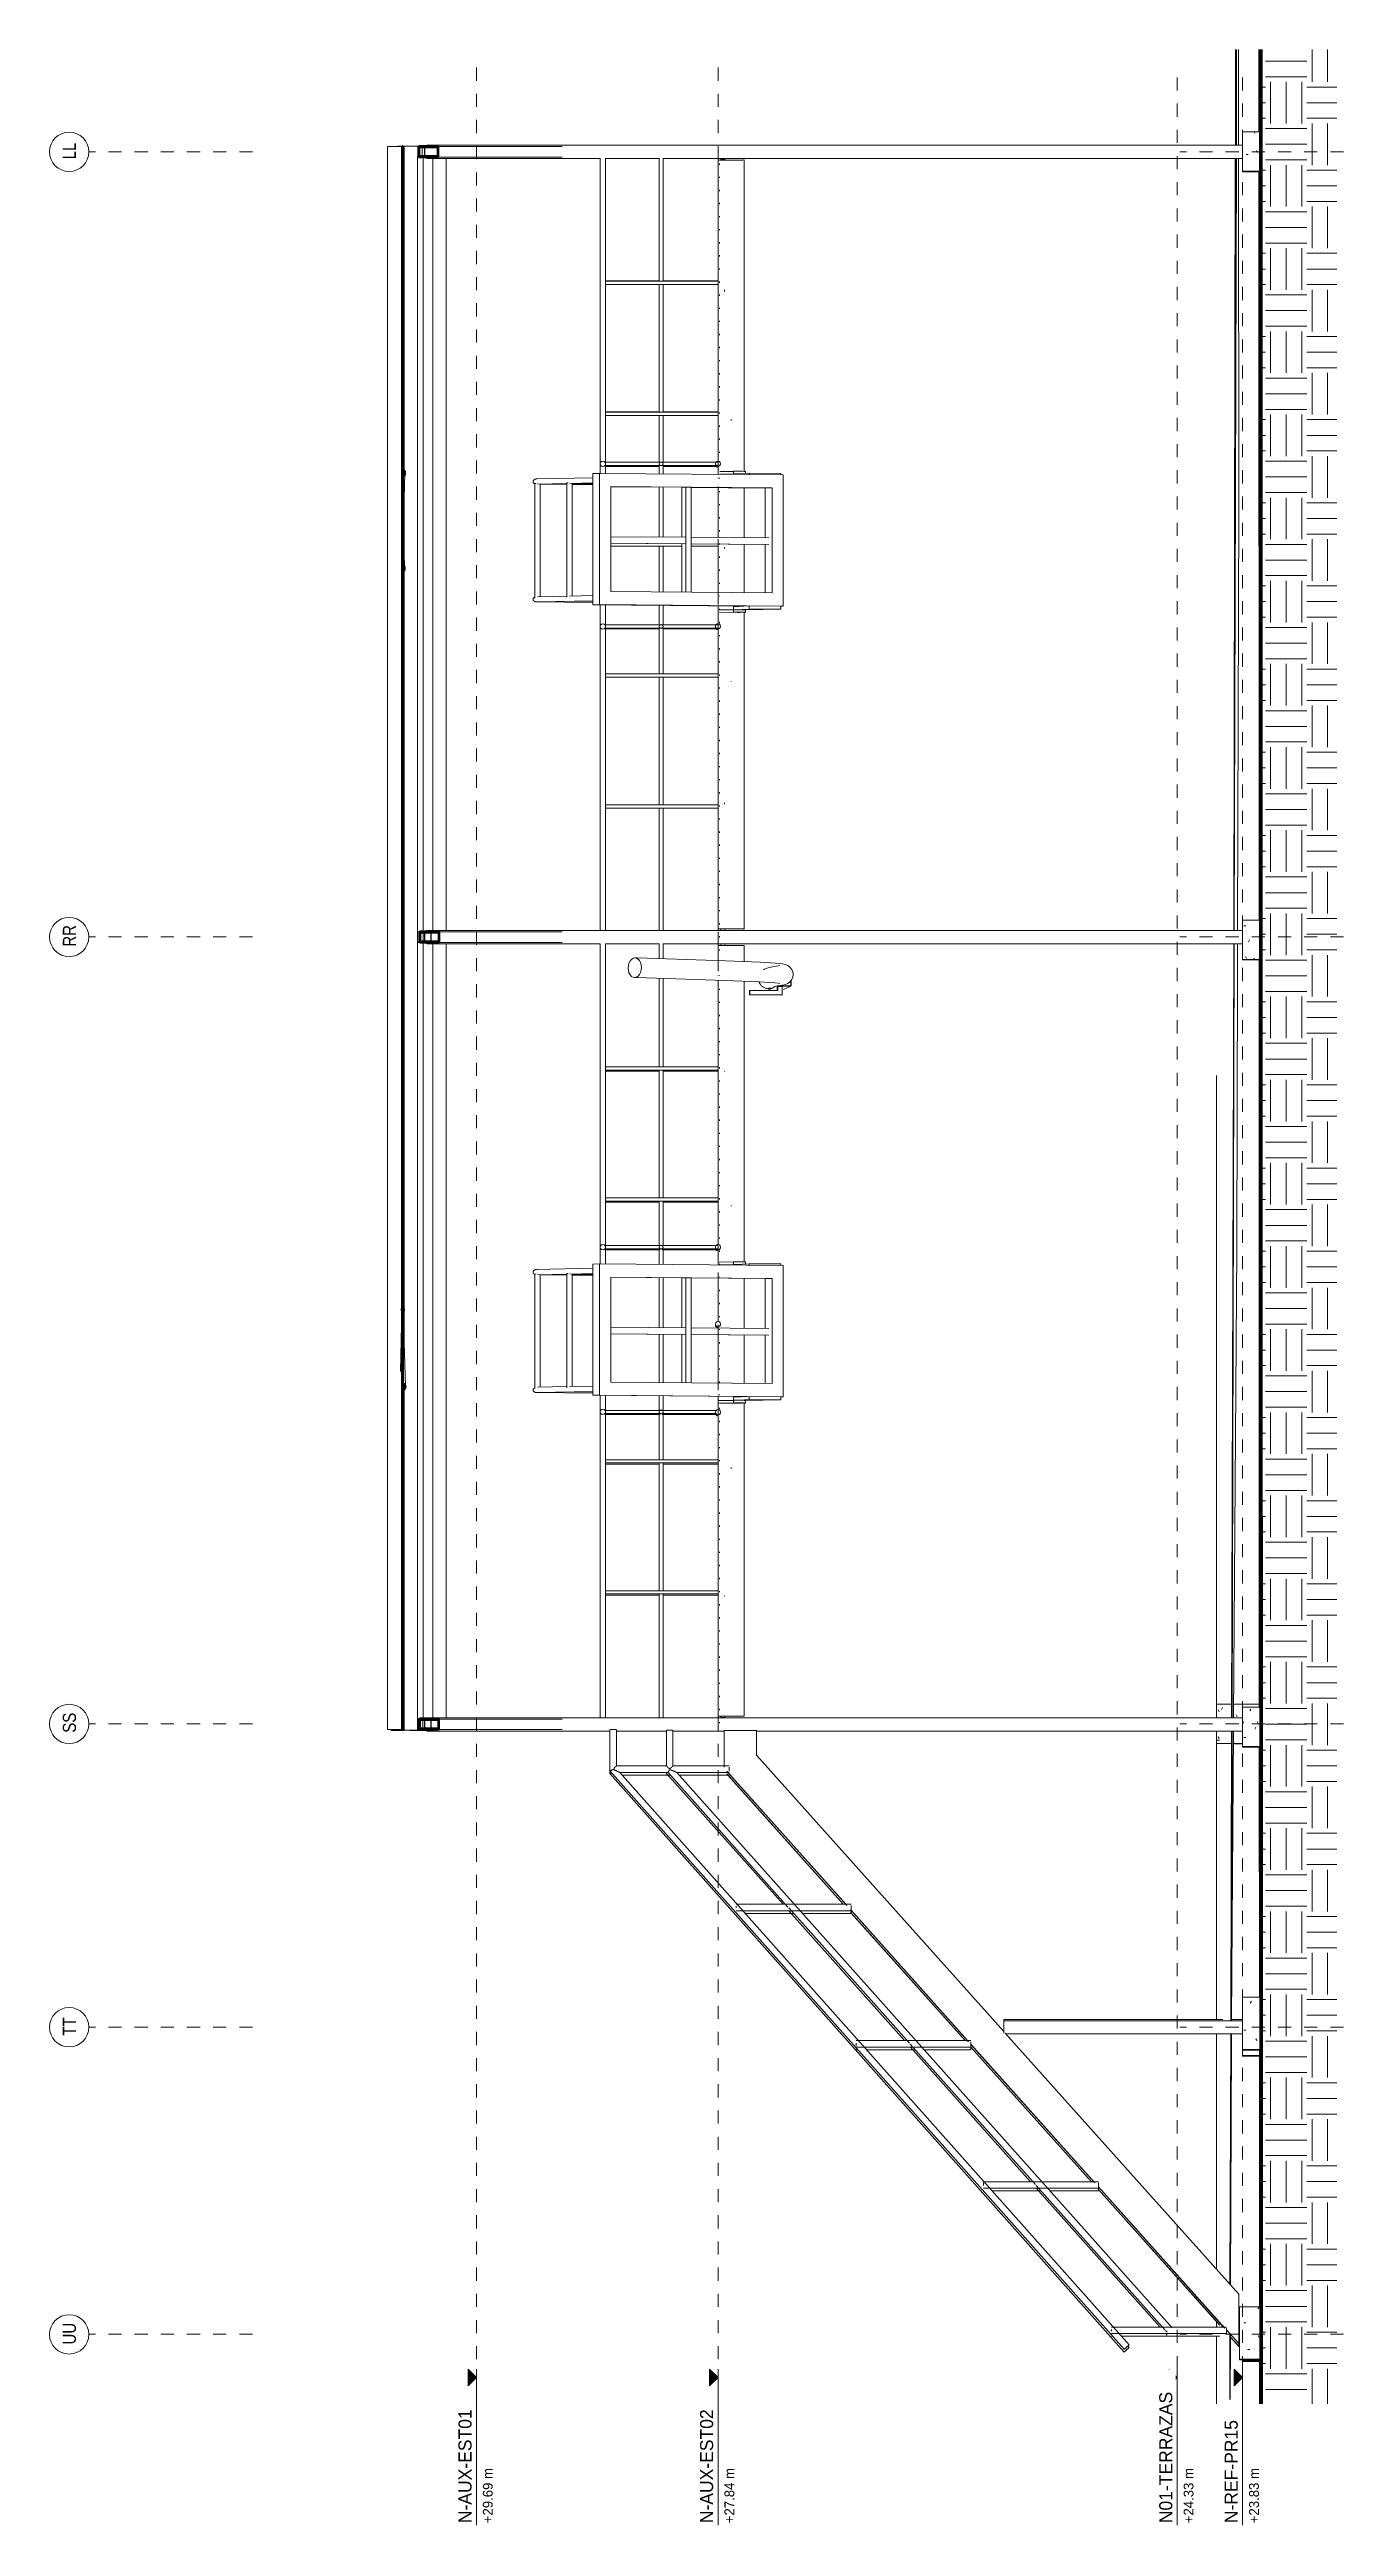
# Model space of a CAD drawing. Header units: metres. Extents: x 0.7 to 94.6, y -58.8 to 13.6.
# Drawn here: x 56.73 to 66.62, y -5.29 to 13.62 of the extents above; entities that cross this region are included whole.
import ezdxf

# ---------------------------------------------------------------- set-up
doc = ezdxf.new("R2010")
doc.units = ezdxf.units.M
doc.linetypes.add('Center 1_4_', pattern=[0.013494, 0.00635, -0.002381, 0.002381, -0.002381])
doc.linetypes.add('Grid Line', pattern=[0.022225, 0.0127, -0.003175, 0.003175, -0.003175])
for name, color, linetype, lineweight in [('A-FLOR-HRAL', 7, 'Continuous', 18), ('A-FLOR-LEVL', 7, 'Continuous', 9), ('A-GENM', 7, 'Continuous', 18), ('A-ROOF', 7, 'Continuous', 18), ('C-TOPO', 7, 'Continuous', 18), ('C-TOPO-MINR', 7, 'Continuous', 18), ('P-PIPE', 7, 'Continuous', 18), ('S-BEAM', 7, 'Continuous', 18), ('S-COLS', 7, 'Continuous', 18), ('S-GRID', 7, 'Continuous', 9), ('S-GRID-IDEN', 7, 'Continuous', 9)]:
    doc.layers.add(name, color=color, linetype=linetype, lineweight=lineweight)
doc.styles.add('Century Gothic_1', font='GOTHIC.TTF', dxfattribs={"height": 0.1})
doc.styles.add('Century Gothic_2', font='GOTHIC.TTF', dxfattribs={"height": 0.075})
doc.styles.add('Saira Condensed', font='SairaCondensed-Regular.ttf', dxfattribs={"height": 0.1})
pattern_1 = [(0, (-44.789, 9.268), (0.4064, 0.10159), [0.01676, -0.28804, 0.01676, -0.28804, -1.626]), (0, (-44.789, 9.268), (0.4064, 0.10159), [-0.6096, 0.01676, -0.59284, 0.01676, -0.28804, -0.7112]), (0, (-44.789, 9.268), (0.4064, 0.10159), [-1.524, 0.01676, -0.18644, 0.01676, -0.49124]), (120.002, (-44.637, 9.319), (-0.2911887, 0.30112524), [0.01676, -0.28802, 0.01676, -1.914]), (120.002, (-44.637, 9.319), (-0.2911887, 0.30112524), [-0.32154, -0.28802, 0.01676, -0.5928, -1.016]), (120.002, (-44.637, 9.319), (-0.2911887, 0.30112524), [-1.219, 0.01676, -0.28802, 0.01676, -0.69439]), (120.002, (-44.637, 9.319), (-0.2911887, 0.30112524), [-1.541, -0.18642, 0.01676, -0.4912]), (239.998, (-44.586, 9.522), (-0.1152109, -0.4027227), [0.01676, -0.28802, 0.01676, -1.914]), (239.998, (-44.586, 9.522), (-0.1152109, -0.4027227), [-0.32154, -0.28802, 0.01676, -0.5928, -1.016]), (239.998, (-44.586, 9.522), (-0.1152109, -0.4027227), [-1.219, 0.01676, -0.28802, 0.01676, -0.69439]), (239.998, (-44.586, 9.522), (-0.1152109, -0.4027227), [-1.541, -0.18642, 0.01676, -0.4912])]
pattern_2 = [(0, (-44.789, 9.248), (0.4064, 0.10159), [0.01676, -0.28804, 0.01676, -0.28804, -1.626]), (0, (-44.789, 9.248), (0.4064, 0.10159), [-0.6096, 0.01676, -0.59284, 0.01676, -0.28804, -0.7112]), (0, (-44.789, 9.248), (0.4064, 0.10159), [-1.524, 0.01676, -0.18644, 0.01676, -0.49124]), (120.002, (-44.637, 9.299), (-0.2911887, 0.30112524), [0.01676, -0.28802, 0.01676, -1.914]), (120.002, (-44.637, 9.299), (-0.2911887, 0.30112524), [-0.32154, -0.28802, 0.01676, -0.5928, -1.016]), (120.002, (-44.637, 9.299), (-0.2911887, 0.30112524), [-1.219, 0.01676, -0.28802, 0.01676, -0.69439]), (120.002, (-44.637, 9.299), (-0.2911887, 0.30112524), [-1.541, -0.18642, 0.01676, -0.4912]), (239.998, (-44.586, 9.502), (-0.1152109, -0.4027227), [0.01676, -0.28802, 0.01676, -1.914]), (239.998, (-44.586, 9.502), (-0.1152109, -0.4027227), [-0.32154, -0.28802, 0.01676, -0.5928, -1.016]), (239.998, (-44.586, 9.502), (-0.1152109, -0.4027227), [-1.219, 0.01676, -0.28802, 0.01676, -0.69439]), (239.998, (-44.586, 9.502), (-0.1152109, -0.4027227), [-1.541, -0.18642, 0.01676, -0.4912])]

msp = doc.modelspace()

# ---------------------------------------------------------------- texts
at = {"layer": 'S-GRID-IDEN', "color": 253, "true_color": 0xaaaaaa, "char_height": 0.1, "attachment_point": 1, "rotation": 90, "style": 'Saira Condensed'}
for s, insert, width in [('LL', (56.8334, 12.7855), 0.136287), ('RR', (56.8334, 6.7738), 0.176371), ('SS', (56.8334, 0.7712), 0.160337), ('TT', (56.8334, -1.5417), 0.152321), ('UU', (56.8334, -3.9003), 0.184388)]:
    msp.add_mtext(s, dxfattribs=dict(at, insert=insert, width=width))

# ---------------------------------------------------------------- blocks, each defined once
blk = doc.blocks.new('YADRAN_LASQUEMAS_ARQ_MO_000_SITIO_rvt-4-Section 5')
at = {"layer": 'C-TOPO'}
h = blk.add_hatch(dxfattribs=at)
h.set_pattern_fill('FP_14', color=256, style=0, pattern_type=2)
h.set_pattern_definition([(0, (-44.789, 9.289), (0.3175, 0.3175), [0.3175, -0.3175]), (0, (-44.789, 9.408), (0.3175, 0.3175), [0.3175, -0.3175]), (0, (-44.789, 9.528), (0.3175, 0.3175), [0.3175, -0.3175]), (90, (-44.75, 9.567), (-0.3175, 0.3175), [0.3175, -0.3175]), (90, (-44.631, 9.567), (-0.3175, 0.3175), [0.3175, -0.3175]), (90, (-44.511, 9.567), (-0.3175, 0.3175), [0.3175, -0.3175])])
h.paths.add_polyline_path([(-43.171, -4.353), (-42.655, -4.353), (-42.655, 13.624), (-43.236, 13.624), (-43.236, 11.377), (-43.234, -4.353)])
for p, q in [((-43.43, 12.894), (-43.429, 13.624)), ((-43.425, 12.894), (-43.423, 13.624)), ((-43.421, 13.624), (-43.423, 12.894)), ((-43.407, 12.894), (-43.407, 13.624)), ((-43.251, 12.995), (-43.251, 13.624)), ((-43.251, 13.624), (-43.251, 12.995)), ((-43.236, 13.624), (-43.236, 11.963)), ((-43.443, 6.896), (-43.431, 12.793)), ((-43.442, 6.896), (-43.425, 12.793)), ((-43.423, 12.793), (-43.439, 6.896)), ((-43.405, 10.142), (-43.407, 12.793)), ((-43.249, 6.977), (-43.251, 12.691)), ((-43.249, 6.977), (-43.251, 12.691)), ((-43.236, 8.892), (-43.236, 11.963)), ((-43.413, 6.896), (-43.405, 10.142)), ((-43.235, 4.076), (-43.236, 8.892)), ((-43.459, 0.885), (-43.443, 6.795)), ((-43.439, 6.795), (-43.454, 0.885)), ((-43.445, 5.96), (-43.443, 6.795)), ((-43.413, 6.583), (-43.413, 6.795)), ((-43.249, 5.314), (-43.249, 6.673)), ((-43.249, 5.314), (-43.249, 6.673)), ((-43.42, 4.465), (-43.413, 6.583)), ((-43.249, 5.314), (-43.248, 0.966)), ((-43.248, 0.966), (-43.249, 5.314)), ((-43.444, 0.885), (-43.42, 4.465)), ((-43.235, 4.076), (-43.234, 0.769)), ((-43.466, -1.428), (-43.46, 0.784)), ((-43.455, 0.784), (-43.46, -1.428)), ((-43.46, -1.428), (-43.445, 0.784)), ((-43.234, -2.814), (-43.234, 0.769)), ((-43.248, 0.662), (-43.247, -1.247)), ((-43.247, -1.247), (-43.248, 0.662)), ((-43.46, -1.428), (-43.459, -0.811)), ((-43.472, -3.442), (-43.466, -1.529)), ((-43.467, -3.447), (-43.461, -1.574)), ((-43.461, -1.529), (-43.461, -1.574)), ((-43.461, -1.574), (-43.46, -1.529)), ((-43.461, -1.574), (-43.461, -1.529)), ((-43.247, -1.653), (-43.247, -2.248)), ((-43.247, -2.248), (-43.247, -1.653)), ((-43.247, -2.248), (-43.247, -3.612)), ((-43.247, -2.248), (-43.247, -3.612)), ((-43.234, -2.814), (-43.234, -3.912)), ((-43.474, -4.353), (-43.473, -3.819)), ((-43.47, -4.353), (-43.468, -3.824)), ((-43.234, -3.912), (-43.234, -4.353)), ((-43.247, -4.018), (-43.247, -4.353)), ((-43.247, -4.018), (-43.247, -4.353))]:
    blk.add_line(p, q, dxfattribs=at)
at = {"layer": 'C-TOPO', "lineweight": 100}
for p, q in [((-43.236, 11.963), (-43.236, 13.624)), ((-43.236, 8.892), (-43.236, 11.963)), ((-43.235, 4.076), (-43.236, 8.892)), ((-43.234, 0.769), (-43.235, 4.076)), ((-43.234, -2.814), (-43.234, 0.769)), ((-43.234, -3.912), (-43.234, -2.814)), ((-43.234, -4.353), (-43.234, -3.912))]:
    blk.add_line(p, q, dxfattribs=at)
at = {"layer": 'C-TOPO-MINR'}
for p, q in [((-43.575, 5.224), (-43.575, 5.79)), ((-43.575, 4.446), (-43.575, 5.224)), ((-43.575, 2.733), (-43.575, 4.446)), ((-43.575, -1.653), (-43.575, -1.529)), ((-43.575, -3.767), (-43.575, -3.726)), ((-43.575, -4.353), (-43.575, -3.837))]:
    blk.add_line(p, q, dxfattribs=at)
at = {"layer": 'C-TOPO-MINR', "flags": 128}
for points in [[(-43.575, 1.779), (-43.575, 1.819), (-43.575, 2.733)], [(-43.575, 0.99), (-43.575, 1.701), (-43.575, 1.779)], [(-43.575, -1.419), (-43.575, -0.679), (-43.575, 0.685)], [(-43.575, -3.326), (-43.575, -1.681), (-43.575, -1.653)]]:
    blk.add_lwpolyline(points, dxfattribs=at)
blk = doc.blocks.new('M_HSS Square - 100 x 100 mm-2238549-Section 5')
at = {"layer": 'S-BEAM'}
for p, q in [((-46.829, 6.475), (-46.916, 6.475)), ((-46.916, 6.472), (-46.829, 6.472)), ((-46.883, 6.446), (-46.826, 6.472)), ((-46.826, 6.512), (-46.826, 6.478)), ((-46.823, 6.478), (-46.823, 6.516))]:
    blk.add_line(p, q, dxfattribs=at)
for centre, major_axis, start_param, end_param in [((-46.916, 6.478), (-0.00271, 0.00576), 1.655049, 1.915672), ((-46.916, 6.478), (-0.00271, 0.00576), 1.915674, 2.177472), ((-46.916, 6.478), (-0.00271, 0.00576), 2.177474, 2.439272), ((-46.916, 6.478), (-0.00135, 0.00288), 2.177472, 2.701071), ((-46.916, 6.478), (-0.00271, 0.00576), 2.439273, 2.701071), ((-46.829, 6.478), (-0.00135, 0.00288), 2.701071, 4.271867), ((-46.829, 6.478), (-0.00271, 0.00576), 2.701072, 2.96287), ((-46.829, 6.478), (-0.00271, 0.00576), 2.962872, 4.271867)]:
    blk.add_ellipse(centre, major_axis=major_axis, ratio=0.997047, start_param=start_param, end_param=end_param, dxfattribs=at)
blk = doc.blocks.new('M_Soporte Tuberia - M_Soporte Tuberia-2240808-Section 5')
at = {"layer": 'A-GENM'}
for p, q in [((-47.141, 6.438), (-47.138, 6.44)), ((-47.141, 6.405), (-47.141, 6.438)), ((-46.926, 6.44), (-47.138, 6.44)), ((-47.138, 6.44), (-47.138, 6.407)), ((-46.93, 6.467), (-46.926, 6.47)), ((-46.93, 6.44), (-46.93, 6.467)), ((-46.892, 6.469), (-46.926, 6.47)), ((-46.926, 6.47), (-46.926, 6.44)), ((-46.892, 6.406), (-46.892, 6.469)), ((-47.141, 6.405), (-47.138, 6.407)), ((-46.895, 6.404), (-47.141, 6.405)), ((-47.138, 6.407), (-46.892, 6.406)), ((-46.892, 6.406), (-46.895, 6.404))]:
    blk.add_line(p, q, dxfattribs=at)
blk = doc.blocks.new('Pipe Accessories 1 - Pipe Accessories 1-2241353-Section 5')
at = {"layer": 'P-PIPE', "flags": 128}
for points in [[(-47.967, 6.615), (-47.969, 6.634), (-47.974, 6.652), (-47.982, 6.667), (-47.992, 6.679), (-48.005, 6.686), (-48.018, 6.688), (-48.031, 6.685), (-48.044, 6.677), (-48.054, 6.665), (-48.062, 6.649), (-48.067, 6.631), (-48.069, 6.611)], [(-46.808, 6.561), (-46.811, 6.583), (-46.82, 6.603), (-46.834, 6.618), (-46.849, 6.629), (-46.866, 6.637), (-46.89, 6.642), (-46.942, 6.648), (-47.061, 6.656), (-47.324, 6.666), (-47.776, 6.681), (-47.998, 6.688), (-48.016, 6.688)], [(-46.911, 6.629), (-46.923, 6.627), (-46.992, 6.614), (-47.027, 6.601), (-47.034, 6.596)], [(-48.069, 6.611), (-48.067, 6.592), (-48.062, 6.574), (-48.054, 6.559), (-48.044, 6.547), (-48.031, 6.54), (-48.018, 6.538), (-48.005, 6.541), (-47.992, 6.549), (-47.982, 6.561), (-47.974, 6.577), (-47.969, 6.596), (-47.967, 6.615)], [(-46.911, 6.493), (-46.92, 6.495), (-46.949, 6.498), (-47.065, 6.506), (-47.328, 6.516), (-47.778, 6.531), (-48.002, 6.538), (-48.02, 6.538)], [(-46.975, 6.46), (-46.994, 6.458), (-46.996, 6.458)], [(-46.808, 6.561), (-46.811, 6.539), (-46.82, 6.52), (-46.834, 6.504), (-46.849, 6.493), (-46.866, 6.486), (-46.89, 6.48), (-46.928, 6.474), (-46.957, 6.468), (-46.957, 6.468)]]:
    blk.add_lwpolyline(points, dxfattribs=at)
blk = doc.blocks.new('FCA_N_Columna de acero - 100 x 100 mm-2381346-Section 5')
at = {"layer": 'S-COLS'}
for p, q in [((-43.375, 12.894), (-49.605, 12.894)), ((-49.605, 12.885), (-49.605, 12.894)), ((-49.605, 12.794), (-49.605, 12.803)), ((-49.605, 12.794), (-49.605, 12.793)), ((-49.605, 12.793), (-48.282, 12.793)), ((-48.242, 12.793), (-47.832, 12.793)), ((-47.802, 12.793), (-43.375, 12.793))]:
    blk.add_line(p, q, dxfattribs=at)
blk = doc.blocks.new('FCA_N_Columna de acero - 100 x 100 mm-V56-Section 5')
at = {"layer": 'S-COLS'}
for p, q in [((-43.375, 6.896), (-49.605, 6.896)), ((-49.605, 6.888), (-49.605, 6.896)), ((-49.605, 6.796), (-49.605, 6.806)), ((-49.605, 6.796), (-49.605, 6.795)), ((-49.605, 6.795), (-48.282, 6.795)), ((-48.242, 6.795), (-47.832, 6.795)), ((-47.802, 6.795), (-43.375, 6.795))]:
    blk.add_line(p, q, dxfattribs=at)
blk = doc.blocks.new('FCA_N_Columna de acero - 100 x 100 mm-V57-Section 5')
at = {"layer": 'S-COLS'}
for p, q in [((-43.375, 0.885), (-49.605, 0.885)), ((-49.605, 0.877), (-49.605, 0.885)), ((-49.605, 0.785), (-49.605, 0.795)), ((-49.605, 0.785), (-49.605, 0.784)), ((-49.605, 0.784), (-48.208, 0.784)), ((-48.158, 0.784), (-47.776, 0.784)), ((-47.726, 0.784), (-47.335, 0.784)), ((-47.087, 0.784), (-43.375, 0.784))]:
    blk.add_line(p, q, dxfattribs=at)
blk = doc.blocks.new('M_Concrete-Rectangular-Column - 300 x 300mm-2382129-Section 5')
at = {"layer": 'S-COLS'}
h = blk.add_hatch(dxfattribs=at)
h.set_pattern_fill('FP_15', color=256, style=0, pattern_type=2)
h.set_pattern_definition(pattern_1)
h.paths.add_polyline_path([(-43.244, 12.695), (-43.244, 12.995), (-43.375, 12.995), (-43.375, 12.695), (-43.244, 12.695)])
h = blk.add_hatch(dxfattribs=at)
h.set_pattern_fill('FP_16', color=256, style=0, pattern_type=2)
h.set_pattern_definition([(0, (-44.789, 12.717), (0.4064, 0.00135), [0.01676, -0.28804, 0.01676, -0.28804, -1.626]), (0, (-44.789, 12.717), (0.4064, 0.00135), [-0.6096, 0.01676, -0.59284, 0.01676, -0.28804, -0.7112]), (0, (-44.789, 12.717), (0.4064, 0.00135), [-1.524, 0.01676, -0.18644, 0.01676, -0.49124]), (178.681, (-44.637, 12.718), (-0.291184992, 0.0040038073), [0.00838, -0.14406, 0.00838, -0.95707]), (178.681, (-44.637, 12.718), (-0.291184992, 0.0040038073), [-0.16082, -0.14406, 0.00838, -0.2965, -0.50813]), (178.681, (-44.637, 12.718), (-0.291184992, 0.0040038073), [-0.60976, 0.00838, -0.14406, 0.00838, -0.34731]), (178.681, (-44.637, 12.718), (-0.291184992, 0.0040038073), [-0.77059, -0.09324, 0.00838, -0.24568]), (181.319, (-44.586, 12.72), (-0.115207298, -0.005353359), [0.00838, -0.14406, 0.00838, -0.95707]), (181.319, (-44.586, 12.72), (-0.115207298, -0.005353359), [-0.16082, -0.14406, 0.00838, -0.2965, -0.50813]), (181.319, (-44.586, 12.72), (-0.115207298, -0.005353359), [-0.60976, 0.00838, -0.14406, 0.00838, -0.34731]), (181.319, (-44.586, 12.72), (-0.115207298, -0.005353359), [-0.77059, -0.09324, 0.00838, -0.24568])])
h.paths.add_polyline_path([(-43.375, 12.691), (-43.245, 12.691), (-43.244, 12.695), (-43.375, 12.695)])
for p, q in [((-43.244, 12.995), (-43.375, 12.995)), ((-43.375, 12.995), (-43.375, 12.695)), ((-43.375, 12.695), (-43.244, 12.695)), ((-43.375, 12.695), (-43.375, 12.691)), ((-43.375, 12.691), (-43.246, 12.691))]:
    blk.add_line(p, q, dxfattribs=at)
blk = doc.blocks.new('M_Concrete-Rectangular-Column - 300 x 300mm-V58-Section 5')
at = {"layer": 'S-COLS'}
h = blk.add_hatch(dxfattribs=at)
h.set_pattern_fill('FP_17', color=256, style=0, pattern_type=2)
h.set_pattern_definition([(0, (-44.789, 9.268), (0.4064, 0.10159), [0.01676, -0.28804, 0.01676, -0.28804, -1.626]), (0, (-44.789, 9.268), (0.4064, 0.10159), [-0.6096, 0.01676, -0.59284, 0.01676, -0.28804, -0.7112]), (0, (-44.789, 9.268), (0.4064, 0.10159), [-1.524, 0.01676, -0.18644, 0.01676, -0.49124]), (120.002, (-44.637, 9.318), (-0.2911887, 0.3011252), [0.01676, -0.28802, 0.01676, -1.914]), (120.002, (-44.637, 9.318), (-0.2911887, 0.3011252), [-0.32154, -0.28802, 0.01676, -0.5928, -1.016]), (120.002, (-44.637, 9.318), (-0.2911887, 0.3011252), [-1.219, 0.01676, -0.28802, 0.01676, -0.69439]), (120.002, (-44.637, 9.318), (-0.2911887, 0.3011252), [-1.541, -0.18642, 0.01676, -0.4912]), (239.998, (-44.586, 9.522), (-0.115211, -0.4027227), [0.01676, -0.28802, 0.01676, -1.914]), (239.998, (-44.586, 9.522), (-0.115211, -0.4027227), [-0.32154, -0.28802, 0.01676, -0.5928, -1.016]), (239.998, (-44.586, 9.522), (-0.115211, -0.4027227), [-1.219, 0.01676, -0.28802, 0.01676, -0.69439]), (239.998, (-44.586, 9.522), (-0.115211, -0.4027227), [-1.541, -0.18642, 0.01676, -0.4912])])
h.paths.add_polyline_path([(-43.375, 6.677), (-43.243, 6.677), (-43.243, 6.977), (-43.375, 6.977), (-43.375, 6.883)])
h = blk.add_hatch(dxfattribs=at)
h.set_pattern_fill('FP_18', color=256, style=0, pattern_type=2)
h.set_pattern_definition([(0, (-44.789, 6.698), (0.4064, 0.00135), [0.01676, -0.28804, 0.01676, -0.28804, -1.626]), (0, (-44.789, 6.698), (0.4064, 0.00135), [-0.6096, 0.01676, -0.59284, 0.01676, -0.28804, -0.7112]), (0, (-44.789, 6.698), (0.4064, 0.00135), [-1.524, 0.01676, -0.18644, 0.01676, -0.49124]), (178.681, (-44.637, 6.699), (-0.291184992, 0.0040038073), [0.00838, -0.14406, 0.00838, -0.95707]), (178.681, (-44.637, 6.699), (-0.291184992, 0.0040038073), [-0.16082, -0.14406, 0.00838, -0.2965, -0.50813]), (178.681, (-44.637, 6.699), (-0.291184992, 0.0040038073), [-0.60976, 0.00838, -0.14406, 0.00838, -0.34731]), (178.681, (-44.637, 6.699), (-0.291184992, 0.0040038073), [-0.77059, -0.09324, 0.00838, -0.24568]), (181.319, (-44.586, 6.702), (-0.115207298, -0.005353359), [0.00838, -0.14406, 0.00838, -0.95707]), (181.319, (-44.586, 6.702), (-0.115207298, -0.005353359), [-0.16082, -0.14406, 0.00838, -0.2965, -0.50813]), (181.319, (-44.586, 6.702), (-0.115207298, -0.005353359), [-0.60976, 0.00838, -0.14406, 0.00838, -0.34731]), (181.319, (-44.586, 6.702), (-0.115207298, -0.005353359), [-0.77059, -0.09324, 0.00838, -0.24568])])
h.paths.add_polyline_path([(-43.375, 6.673), (-43.244, 6.673), (-43.243, 6.677), (-43.375, 6.677)])
for p, q in [((-43.243, 6.977), (-43.375, 6.977)), ((-43.375, 6.977), (-43.375, 6.677)), ((-43.375, 6.677), (-43.243, 6.677)), ((-43.375, 6.677), (-43.375, 6.673)), ((-43.375, 6.673), (-43.244, 6.673))]:
    blk.add_line(p, q, dxfattribs=at)
blk = doc.blocks.new('M_Concrete-Rectangular-Column - 300 x 300mm-V59-Section 5')
at = {"layer": 'S-COLS'}
h = blk.add_hatch(dxfattribs=at)
h.set_pattern_fill('FP_15', color=256, style=0, pattern_type=2)
h.set_pattern_definition(pattern_1)
h.paths.add_polyline_path([(-43.375, 0.666), (-43.241, 0.666), (-43.241, 0.966), (-43.375, 0.966), (-43.375, 0.703)])
h = blk.add_hatch(dxfattribs=at)
h.set_pattern_fill('FP_19', color=256, style=0, pattern_type=2)
h.set_pattern_definition([(0, (-44.789, 0.68775), (0.4064, 0.00135), [0.01676, -0.28804, 0.01676, -0.28804, -1.626]), (0, (-44.789, 0.68775), (0.4064, 0.00135), [-0.6096, 0.01676, -0.59284, 0.01676, -0.28804, -0.7112]), (0, (-44.789, 0.68775), (0.4064, 0.00135), [-1.524, 0.01676, -0.18644, 0.01676, -0.49124]), (178.681, (-44.637, 0.68842), (-0.291184992, 0.0040038073), [0.00838, -0.14406, 0.00838, -0.95707]), (178.681, (-44.637, 0.68842), (-0.291184992, 0.0040038073), [-0.16082, -0.14406, 0.00838, -0.2965, -0.50813]), (178.681, (-44.637, 0.68842), (-0.291184992, 0.0040038073), [-0.60976, 0.00838, -0.14406, 0.00838, -0.34731]), (178.681, (-44.637, 0.68842), (-0.291184992, 0.0040038073), [-0.77059, -0.09324, 0.00838, -0.24568]), (181.319, (-44.586, 0.69112), (-0.115207298, -0.005353359), [0.00838, -0.14406, 0.00838, -0.95707]), (181.319, (-44.586, 0.69112), (-0.115207298, -0.005353359), [-0.16082, -0.14406, 0.00838, -0.2965, -0.50813]), (181.319, (-44.586, 0.69112), (-0.115207298, -0.005353359), [-0.60976, 0.00838, -0.14406, 0.00838, -0.34731]), (181.319, (-44.586, 0.69112), (-0.115207298, -0.005353359), [-0.77059, -0.09324, 0.00838, -0.24568])])
h.paths.add_polyline_path([(-43.375, 0.662), (-43.243, 0.662), (-43.241, 0.666), (-43.375, 0.666)])
for p, q in [((-43.241, 0.966), (-43.375, 0.966)), ((-43.375, 0.966), (-43.375, 0.666)), ((-43.375, 0.666), (-43.241, 0.666)), ((-43.375, 0.666), (-43.375, 0.662)), ((-43.375, 0.662), (-43.243, 0.662))]:
    blk.add_line(p, q, dxfattribs=at)
blk = doc.blocks.new('M_HSS Square - 100 x 100 mm-2384176-Section 5')
at = {"layer": 'S-BEAM'}
blk.add_line((-49.677, 6.888), (-49.677, 12.803), dxfattribs=at)
blk = doc.blocks.new('M_HSS Square - 100 x 100 mm-2384177-Section 5')
at = {"layer": 'S-BEAM'}
blk.add_line((-49.677, 0.877), (-49.677, 6.806), dxfattribs=at)
blk = doc.blocks.new('RHS-Rectangular Hollow Section - 100x40 mm-2385365-Section 5')
at = {"layer": 'S-BEAM'}
for p, q in [((-49.779, 12.886), (-49.779, 10.407)), ((-49.779, 12.886), (-49.777, 12.886)), ((-49.77, 12.886), (-49.684, 12.886)), ((-49.678, 12.881), (-49.678, 12.886)), ((-49.678, 0.79), (-49.678, 12.808)), ((-49.779, 10.199), (-49.779, 9.785)), ((-49.779, 9.651), (-49.779, 3.73)), ((-49.779, 3.398), (-49.779, 0.79)), ((-49.777, 0.79), (-49.779, 0.79)), ((-49.684, 0.79), (-49.77, 0.79))]:
    blk.add_line(p, q, dxfattribs=at)
for centre, major_axis, start_param, end_param in [((-49.772, 12.886), (-0.0072, 0), 6.213372, 6.283185), ((-49.77, 12.886), (-0.0072, 0), 4.642576, 6.213372), ((-49.685, 12.886), (0.0072, 0), 6.213372, 7.784168), ((-49.772, 0.79), (0.0072, 0), 3.071779, 3.141593), ((-49.77, 0.79), (0.0072, 0), 1.500983, 3.071779), ((-49.685, 0.79), (0.0072, 0), 6.213372, 7.784168)]:
    blk.add_ellipse(centre, major_axis=major_axis, ratio=0.000428, start_param=start_param, end_param=end_param, dxfattribs=at)
blk = doc.blocks.new('RHS-Rectangular Hollow Section - 100x40 mm-V60-Section 5')
at = {"layer": 'S-BEAM'}
for p, q in [((-49.829, 12.886), (-49.829, 12.883)), ((-49.829, 12.886), (-49.827, 12.886)), ((-49.819, 12.886), (-49.779, 12.886)), ((-49.829, 0.796), (-49.829, 0.79)), ((-49.827, 0.79), (-49.829, 0.79)), ((-49.734, 0.79), (-49.819, 0.79))]:
    blk.add_line(p, q, dxfattribs=at)
for centre, major_axis, start_param, end_param in [((-49.822, 12.886), (-0.0072, 0), 6.213372, 6.283185), ((-49.82, 12.886), (-0.0072, 0), 4.642576, 6.213372), ((-49.822, 0.79), (0.0072, 0), 3.071779, 3.141593), ((-49.82, 0.79), (0.0072, 0), 1.500983, 3.071779), ((-49.735, 0.79), (0.0072, 0), 6.213372, 7.784168)]:
    blk.add_ellipse(centre, major_axis=major_axis, ratio=0.000428, start_param=start_param, end_param=end_param, dxfattribs=at)
blk = doc.blocks.new('RHS-Rectangular Hollow Section - 100x40 mm-2385718-Section 5')
at = {"layer": 'S-BEAM'}
for p, q in [((-49.879, 12.885), (-49.879, 12.883)), ((-49.879, 12.885), (-49.877, 12.885)), ((-49.869, 12.885), (-49.829, 12.885)), ((-49.879, 0.796), (-49.879, 0.789)), ((-49.877, 0.789), (-49.879, 0.789)), ((-49.784, 0.789), (-49.869, 0.789))]:
    blk.add_line(p, q, dxfattribs=at)
for centre, major_axis, start_param, end_param in [((-49.872, 12.885), (0.0072, 0), 3.071779, 3.141593), ((-49.87, 12.885), (0.0072, 0), 1.500983, 3.071779), ((-49.872, 0.789), (0.0072, 0), 3.071779, 3.141593), ((-49.87, 0.789), (0.0072, 0), 1.500983, 3.071779), ((-49.784, 0.789), (-0.0072, 0), 3.071779, 4.642576)]:
    blk.add_ellipse(centre, major_axis=major_axis, ratio=0.000428, start_param=start_param, end_param=end_param, dxfattribs=at)
blk = doc.blocks.new('RHS-Rectangular Hollow Section - 100x40 mm-2385779-Section 5')
at = {"layer": 'S-BEAM'}
for p, q in [((-49.678, 12.885), (-49.648, 12.885)), ((-49.639, 12.885), (-49.634, 12.885)), ((-49.634, 6.888), (-49.634, 12.803)), ((-49.634, 0.877), (-49.634, 6.806)), ((-49.737, 0.79), (-49.737, 0.789)), ((-49.648, 0.789), (-49.731, 0.789)), ((-49.728, 0.789), (-49.731, 0.789)), ((-49.634, 0.789), (-49.639, 0.789)), ((-49.634, 0.789), (-49.634, 0.796))]:
    blk.add_line(p, q, dxfattribs=at)
for centre, major_axis, start_param, end_param in [((-49.646, 12.885), (0.0072, 0), 0.20944, 1.780236), ((-49.641, 12.885), (0.0072, 0), 6.230825, 6.492625), ((-49.73, 0.789), (-0.0072, 0), 4.921828, 6.283185), ((-49.725, 0.789), (0.0036, 0), 3.351032, 4.13643), ((-49.646, 0.789), (0.0072, 0), 0.20944, 1.780236), ((-49.641, 0.789), (0.0072, 0), 6.230825, 6.492625)]:
    blk.add_ellipse(centre, major_axis=major_axis, ratio=0.000428, start_param=start_param, end_param=end_param, dxfattribs=at)
blk = doc.blocks.new('RHS-Rectangular Hollow Section - 100x40 mm-2386058-Section 5')
at = {"layer": 'S-BEAM'}
for p, q in [((-49.561, 12.793), (-49.561, 6.896)), ((-49.458, 6.896), (-49.458, 12.793)), ((-49.561, 6.795), (-49.561, 0.885)), ((-49.458, 0.885), (-49.458, 6.795))]:
    blk.add_line(p, q, dxfattribs=at)
blk = doc.blocks.new('M_Round Bars - RB14_29-2388642-Section 5')
at = {"layer": 'S-BEAM'}
for p, q in [((-49.787, 10.39), (-49.789, 10.338)), ((-49.785, 10.016), (-49.773, 10.39))]:
    blk.add_line(p, q, dxfattribs=at)
at = {"layer": 'S-BEAM', "lineweight": 50, "flags": 128}
for points in [[(-49.78, 10.407), (-49.781, 10.407), (-49.782, 10.406), (-49.783, 10.405), (-49.784, 10.403), (-49.785, 10.401), (-49.786, 10.399), (-49.787, 10.396), (-49.787, 10.393), (-49.787, 10.39), (-49.787, 10.387), (-49.787, 10.384), (-49.787, 10.382), (-49.786, 10.379), (-49.785, 10.377), (-49.784, 10.376), (-49.783, 10.374), (-49.782, 10.374), (-49.781, 10.373)], [(-49.781, 10.373), (-49.779, 10.374), (-49.778, 10.374), (-49.777, 10.376), (-49.776, 10.377), (-49.775, 10.379), (-49.774, 10.382), (-49.774, 10.384), (-49.773, 10.387), (-49.773, 10.39), (-49.773, 10.393), (-49.773, 10.396), (-49.774, 10.399), (-49.774, 10.401), (-49.775, 10.403), (-49.776, 10.405), (-49.777, 10.406), (-49.778, 10.407), (-49.78, 10.407)]]:
    blk.add_lwpolyline(points, dxfattribs=at)
blk = doc.blocks.new('M_Round Bars - RB14_29-2389269-Section 5')
at = {"layer": 'S-BEAM'}
for p, q in [((-49.776, 9.665), (-49.785, 10.024)), ((-49.791, 9.673), (-49.79, 9.664))]:
    blk.add_line(p, q, dxfattribs=at)
at = {"layer": 'S-BEAM', "lineweight": 50, "flags": 128}
for points in [[(-49.784, 9.681), (-49.785, 9.681), (-49.786, 9.68), (-49.787, 9.679), (-49.788, 9.677), (-49.789, 9.675), (-49.79, 9.673), (-49.79, 9.67), (-49.79, 9.667), (-49.79, 9.664), (-49.79, 9.662), (-49.79, 9.659), (-49.789, 9.656), (-49.789, 9.654), (-49.788, 9.652), (-49.787, 9.65), (-49.785, 9.649), (-49.784, 9.648), (-49.783, 9.648)], [(-49.783, 9.648), (-49.782, 9.648), (-49.781, 9.649), (-49.779, 9.65), (-49.778, 9.652), (-49.778, 9.654), (-49.777, 9.656), (-49.776, 9.659), (-49.776, 9.662), (-49.776, 9.664), (-49.776, 9.667), (-49.777, 9.67), (-49.777, 9.673), (-49.778, 9.675), (-49.779, 9.677), (-49.78, 9.679), (-49.781, 9.68), (-49.782, 9.681), (-49.784, 9.681)]]:
    blk.add_lwpolyline(points, dxfattribs=at)
blk = doc.blocks.new('M_Round Bars - RB14_29-2389234-Section 5')
at = {"layer": 'S-BEAM'}
for p, q in [((-49.797, 4.003), (-49.808, 3.53)), ((-49.789, 3.73), (-49.782, 4.003))]:
    blk.add_line(p, q, dxfattribs=at)
at = {"layer": 'S-BEAM', "lineweight": 50, "flags": 128}
for points in [[(-49.789, 4.02), (-49.79, 4.02), (-49.792, 4.019), (-49.793, 4.018), (-49.794, 4.016), (-49.795, 4.014), (-49.795, 4.011), (-49.796, 4.009), (-49.796, 4.006), (-49.797, 4.003), (-49.796, 4), (-49.796, 3.997), (-49.796, 3.995), (-49.795, 3.992), (-49.794, 3.99)], [(-49.794, 3.99), (-49.793, 3.988), (-49.792, 3.987), (-49.791, 3.986), (-49.79, 3.986)], [(-49.79, 3.986), (-49.788, 3.986), (-49.787, 3.987), (-49.786, 3.988), (-49.785, 3.99), (-49.784, 3.992), (-49.783, 3.995), (-49.783, 3.997), (-49.782, 4), (-49.782, 4.003), (-49.782, 4.006), (-49.783, 4.009), (-49.783, 4.011), (-49.784, 4.014), (-49.785, 4.016), (-49.786, 4.018), (-49.787, 4.019), (-49.788, 4.02), (-49.789, 4.02)]]:
    blk.add_lwpolyline(points, dxfattribs=at)
blk = doc.blocks.new('M_Round Bars - RB14_29-2389390-Section 5')
at = {"layer": 'S-BEAM'}
for p, q in [((-49.787, 4.019), (-49.789, 4.091)), ((-49.77, 3.414), (-49.784, 3.92)), ((-49.789, 3.567), (-49.785, 3.413))]:
    blk.add_line(p, q, dxfattribs=at)
at = {"layer": 'S-BEAM', "lineweight": 50, "flags": 128}
for points in [[(-49.778, 3.43), (-49.779, 3.43), (-49.78, 3.429), (-49.782, 3.428), (-49.782, 3.426), (-49.783, 3.424), (-49.784, 3.422), (-49.784, 3.419), (-49.785, 3.417), (-49.785, 3.414), (-49.785, 3.411), (-49.784, 3.408), (-49.784, 3.405), (-49.783, 3.403), (-49.782, 3.401), (-49.781, 3.399), (-49.78, 3.398), (-49.778, 3.397), (-49.777, 3.397)], [(-49.777, 3.397), (-49.776, 3.397), (-49.775, 3.398), (-49.774, 3.399), (-49.773, 3.401), (-49.772, 3.403), (-49.771, 3.405), (-49.771, 3.408), (-49.771, 3.411), (-49.77, 3.414), (-49.771, 3.417), (-49.771, 3.419), (-49.772, 3.422), (-49.772, 3.424), (-49.773, 3.426), (-49.774, 3.428), (-49.776, 3.429), (-49.777, 3.43), (-49.778, 3.43)]]:
    blk.add_lwpolyline(points, dxfattribs=at)
blk = doc.blocks.new('M_S Shapes - 200x100 mm-2390290-Section 5')
at = {"layer": 'S-BEAM'}
for p, q in [((-47.382, 12.781), (-47.38, 12.781)), ((-47.382, 12.781), (-47.382, 10.482)), ((-47.377, 12.781), (-47.37, 12.78)), ((-47.363, 12.78), (-47.201, 12.78)), ((-47.194, 12.78), (-47.187, 12.781)), ((-47.184, 12.781), (-47.182, 12.781)), ((-47.182, 12.781), (-47.182, 10.403)), ((-47.382, 10.436), (-47.382, 10.381)), ((-47.382, 10.279), (-47.382, 9.898)), ((-47.182, 10.278), (-47.182, 9.896)), ((-47.382, 9.847), (-47.382, 9.478)), ((-47.182, 9.845), (-47.182, 9.477)), ((-47.382, 9.377), (-47.382, 9.24)), ((-47.182, 9.375), (-47.182, 9.374)), ((-47.182, 9.326), (-47.182, 6.909)), ((-47.382, 9.194), (-47.382, 6.909)), ((-47.38, 6.909), (-47.382, 6.909)), ((-47.382, 6.909), (-47.382, 6.908)), ((-47.382, 6.908), (-47.38, 6.908)), ((-47.377, 6.908), (-47.37, 6.909)), ((-47.37, 6.909), (-47.377, 6.909)), ((-47.363, 6.909), (-47.362, 6.909)), ((-47.201, 6.909), (-47.363, 6.909)), ((-47.194, 6.909), (-47.187, 6.908)), ((-47.187, 6.909), (-47.194, 6.909)), ((-47.182, 6.909), (-47.184, 6.909)), ((-47.184, 6.908), (-47.182, 6.908)), ((-47.182, 6.908), (-47.182, 6.909))]:
    blk.add_line(p, q, dxfattribs=at)
for centre, major_axis, start_param, end_param in [((-47.38, 12.781), (-0.00372, 0), 3.306742, 4.712389), ((-47.363, 12.78), (0.00744, 0), 3.306742, 4.712389), ((-47.201, 12.78), (0.00744, 0), 4.712389, 6.118036), ((-47.184, 12.781), (0.00372, 0), 1.570796, 2.976444), ((-47.38, 6.909), (0.00372, 0), 0.165149, 1.570796), ((-47.38, 6.908), (-0.00372, 0), 1.570796, 2.976444), ((-47.363, 6.909), (0.00744, 0), 2.039345, 2.976444), ((-47.363, 6.909), (-0.00744, 0), 0.165149, 1.570796), ((-47.201, 6.909), (0.00744, 0), 4.712389, 6.118036), ((-47.201, 6.909), (0.00744, 0), 0.165149, 1.102247), ((-47.184, 6.909), (0.00372, 0), 1.570796, 2.976444), ((-47.184, 6.908), (0.00372, 0), 3.306742, 4.712389)]:
    blk.add_ellipse(centre, major_axis=major_axis, ratio=0.006291, start_param=start_param, end_param=end_param, dxfattribs=at)
blk = doc.blocks.new('M_S Shapes - 200x100 mm-2390312-Section 5')
at = {"layer": 'S-BEAM'}
for p, q in [((-47.382, 6.783), (-47.38, 6.783)), ((-47.382, 6.783), (-47.382, 6.668)), ((-47.377, 6.783), (-47.37, 6.783)), ((-47.363, 6.783), (-47.201, 6.783)), ((-47.194, 6.783), (-47.187, 6.783)), ((-47.184, 6.783), (-47.182, 6.783)), ((-47.182, 6.661), (-47.182, 6.783)), ((-47.382, 6.518), (-47.382, 4.499)), ((-47.182, 4.366), (-47.182, 6.511)), ((-47.382, 4.452), (-47.382, 4.344)), ((-47.382, 4.242), (-47.382, 3.912)), ((-47.182, 3.859), (-47.182, 4.241)), ((-47.382, 3.865), (-47.382, 3.861)), ((-47.382, 3.81), (-47.382, 3.441)), ((-47.182, 3.44), (-47.182, 3.808)), ((-47.382, 3.34), (-47.382, 3.239)), ((-47.182, 3.337), (-47.182, 3.338)), ((-47.182, 0.898), (-47.182, 3.288)), ((-47.382, 3.192), (-47.382, 0.898)), ((-47.382, 0.898), (-47.382, 0.897)), ((-47.38, 0.898), (-47.382, 0.898)), ((-47.382, 0.897), (-47.38, 0.897)), ((-47.377, 0.897), (-47.37, 0.898)), ((-47.37, 0.898), (-47.377, 0.898)), ((-47.363, 0.898), (-47.362, 0.898)), ((-47.201, 0.898), (-47.363, 0.898)), ((-47.194, 0.898), (-47.187, 0.897)), ((-47.187, 0.898), (-47.194, 0.898)), ((-47.182, 0.898), (-47.184, 0.898)), ((-47.184, 0.897), (-47.182, 0.897)), ((-47.182, 0.897), (-47.182, 0.898))]:
    blk.add_line(p, q, dxfattribs=at)
for centre, major_axis, start_param, end_param in [((-47.38, 6.783), (0.00372, 0), 0.165149, 1.570796), ((-47.363, 6.783), (0.00744, 0), 3.306742, 4.712389), ((-47.201, 6.783), (0.00744, 0), 4.712389, 6.118036), ((-47.184, 6.783), (0.00372, 0), 1.570796, 2.976444), ((-47.38, 0.898), (0.00372, 0), 0.165149, 1.570796), ((-47.38, 0.897), (-0.00372, 0), 1.570796, 2.976444), ((-47.363, 0.898), (0.00744, 0), 1.805071, 2.976444), ((-47.363, 0.898), (0.00744, 0), 3.306742, 4.712389), ((-47.201, 0.898), (0.00744, 0), 4.712389, 6.118036), ((-47.201, 0.898), (0.00744, 0), 0.165149, 1.336522), ((-47.184, 0.898), (0.00372, 0), 1.570796, 2.976444), ((-47.184, 0.897), (0.00372, 0), 3.306742, 4.712389)]:
    blk.add_ellipse(centre, major_axis=major_axis, ratio=0.008801, start_param=start_param, end_param=end_param, dxfattribs=at)
blk = doc.blocks.new('M_S Shapes - 200x100 mm-V61-Section 5')
at = {"layer": 'S-BEAM'}
blk.add_ellipse((-47.201, 0.898), major_axis=(0.00744, 0), ratio=0.008801, start_param=0.165149, end_param=1.336522, dxfattribs=at)
blk = doc.blocks.new('M_S Shapes - 200x100 mm-V62-Section 5')
at = {"layer": 'S-BEAM'}
for p, q in [((-47.194, 6.909), (-47.187, 6.908)), ((-47.184, 6.908), (-47.182, 6.908))]:
    blk.add_line(p, q, dxfattribs=at)
for centre, major_axis, end_param in [((-47.201, 6.909), (-0.00744, 0), 4.24384), ((-47.184, 6.908), (0.00372, 0), 4.712389)]:
    blk.add_ellipse(centre, major_axis=major_axis, ratio=0.006291, start_param=3.306742, end_param=end_param, dxfattribs=at)
blk = doc.blocks.new('M_HSS Square - 100 x 100 mm-2390367-Section 5')
at = {"layer": 'S-BEAM'}
for p, q in [((-47.382, 10.802), (-47.382, 10.792)), ((-47.282, 10.792), (-47.282, 10.802))]:
    blk.add_line(p, q, dxfattribs=at)
blk = doc.blocks.new('M_HSS Square - 100 x 100 mm-2390386-Section 5')
at = {"layer": 'S-BEAM'}
for p, q in [((-47.382, 8.802), (-47.382, 8.799)), ((-47.282, 8.798), (-47.282, 8.802))]:
    blk.add_line(p, q, dxfattribs=at)
blk = doc.blocks.new('M_HSS Square - 100 x 100 mm-2390403-Section 5')
at = {"layer": 'S-BEAM'}
for p, q in [((-47.382, 4.796), (-47.382, 4.793)), ((-47.282, 4.793), (-47.282, 4.796))]:
    blk.add_line(p, q, dxfattribs=at)
blk = doc.blocks.new('M_HSS Square - 100 x 100 mm-2390420-Section 5')
at = {"layer": 'S-BEAM'}
for p, q in [((-47.382, 2.796), (-47.382, 2.787)), ((-47.282, 2.786), (-47.282, 2.796))]:
    blk.add_line(p, q, dxfattribs=at)
blk = doc.blocks.new('M_HSS Square - 50 x 50 mm-2390655-Section 5')
at = {"layer": 'S-BEAM'}
for p, q in [((-47.382, 11.789), (-47.382, 11.779)), ((-47.332, 11.778), (-47.332, 11.789))]:
    blk.add_line(p, q, dxfattribs=at)
blk = doc.blocks.new('M_HSS Square - 50 x 50 mm-2390872-Section 5')
at = {"layer": 'S-BEAM'}
for p, q in [((-47.382, 5.82), (-47.382, 5.817)), ((-47.332, 5.817), (-47.332, 5.82))]:
    blk.add_line(p, q, dxfattribs=at)
blk = doc.blocks.new('M_L-Angle - L51X51X3_2-2392226-Section 5')
at = {"layer": 'S-BEAM'}
for p, q in [((-47.361, 12.785), (-47.334, 12.785)), ((-47.331, 12.78), (-47.331, 12.785)), ((-47.331, 12.78), (-47.331, 12.785)), ((-47.331, 6.896), (-47.331, 6.909)), ((-47.331, 6.896), (-47.331, 6.909)), ((-47.331, 6.783), (-47.331, 6.795)), ((-47.331, 6.783), (-47.331, 6.795)), ((-47.334, 0.888), (-47.361, 0.888)), ((-47.331, 0.888), (-47.331, 0.898)), ((-47.331, 0.888), (-47.331, 0.898))]:
    blk.add_line(p, q, dxfattribs=at)
for centre, major_axis, start_param, end_param in [((-47.334, 12.785), (0.0032, 0), 0, 1.570796), ((-47.334, 0.888), (-0.0032, 0), 3.141593, 4.712389)]:
    blk.add_ellipse(centre, major_axis=major_axis, ratio=0.000428, start_param=start_param, end_param=end_param, dxfattribs=at)
blk = doc.blocks.new('M_L-Angle - L51X51X3_2-2392227-Section 5')
at = {"layer": 'S-BEAM'}
for p, q in [((-47.361, 12.789), (-47.334, 12.789)), ((-47.331, 12.785), (-47.331, 12.789)), ((-47.331, 12.785), (-47.331, 12.789))]:
    blk.add_line(p, q, dxfattribs=at)
blk.add_ellipse((-47.334, 12.789), major_axis=(0.0032, 0), ratio=0.000428, start_param=0, end_param=1.570796, dxfattribs=at)
blk = doc.blocks.new('M_RVR_Grating - Grating 2-2396054-Section 5')
at = {"layer": 'A-GENM'}
for p, q in [((-47.382, 12.781), (-47.382, 12.793)), ((-47.382, 12.753), (-47.382, 12.745)), ((-47.372, 12.744), (-47.372, 12.753)), ((-47.361, 12.793), (-47.361, 12.78)), ((-47.382, 12.653), (-47.382, 12.645)), ((-47.382, 12.553), (-47.382, 12.545)), ((-47.372, 12.644), (-47.372, 12.653)), ((-47.372, 12.544), (-47.372, 12.553)), ((-47.382, 12.453), (-47.382, 12.445)), ((-47.382, 12.353), (-47.382, 12.345)), ((-47.372, 12.444), (-47.372, 12.453)), ((-47.372, 12.344), (-47.372, 12.353)), ((-47.382, 12.253), (-47.382, 12.245)), ((-47.382, 12.153), (-47.382, 12.145)), ((-47.372, 12.244), (-47.372, 12.253)), ((-47.372, 12.144), (-47.372, 12.153)), ((-47.382, 12.053), (-47.382, 12.044)), ((-47.382, 11.953), (-47.382, 11.945)), ((-47.372, 12.044), (-47.372, 12.053)), ((-47.372, 11.944), (-47.372, 11.953)), ((-47.382, 11.853), (-47.382, 11.845)), ((-47.372, 11.844), (-47.372, 11.853))]:
    blk.add_line(p, q, dxfattribs=at)
blk = doc.blocks.new('M_RVR_Grating - Grating 2-2400766-Section 5')
at = {"layer": 'A-GENM'}
for p, q in [((-47.382, 11.753), (-47.382, 11.745)), ((-47.372, 11.744), (-47.372, 11.753)), ((-47.382, 11.653), (-47.382, 11.645)), ((-47.382, 11.553), (-47.382, 11.545)), ((-47.372, 11.644), (-47.372, 11.653)), ((-47.372, 11.544), (-47.372, 11.553)), ((-47.382, 11.453), (-47.382, 11.445)), ((-47.382, 11.353), (-47.382, 11.345)), ((-47.372, 11.444), (-47.372, 11.453)), ((-47.372, 11.344), (-47.372, 11.353)), ((-47.382, 11.253), (-47.382, 11.245)), ((-47.372, 11.244), (-47.372, 11.253)), ((-47.382, 11.153), (-47.382, 11.145)), ((-47.382, 11.053), (-47.382, 11.045)), ((-47.372, 11.144), (-47.372, 11.153)), ((-47.372, 11.044), (-47.372, 11.053)), ((-47.382, 10.953), (-47.382, 10.945)), ((-47.382, 10.853), (-47.382, 10.845)), ((-47.372, 10.944), (-47.372, 10.953)), ((-47.372, 10.844), (-47.372, 10.853))]:
    blk.add_line(p, q, dxfattribs=at)
blk = doc.blocks.new('M_RVR_Grating - Grating 2-V63-Section 5')
at = {"layer": 'A-GENM'}
for p, q in [((-47.382, 9.753), (-47.382, 9.745)), ((-47.382, 9.653), (-47.382, 9.645)), ((-47.372, 9.744), (-47.372, 9.753)), ((-47.372, 9.644), (-47.372, 9.653)), ((-47.382, 9.553), (-47.382, 9.545)), ((-47.372, 9.544), (-47.372, 9.553)), ((-47.382, 9.453), (-47.382, 9.449)), ((-47.382, 9.353), (-47.382, 9.345)), ((-47.372, 9.449), (-47.372, 9.453)), ((-47.372, 9.344), (-47.372, 9.353)), ((-47.382, 9.253), (-47.382, 9.245)), ((-47.382, 9.153), (-47.382, 9.145)), ((-47.372, 9.244), (-47.372, 9.253)), ((-47.372, 9.144), (-47.372, 9.153)), ((-47.382, 9.053), (-47.382, 9.045)), ((-47.382, 8.953), (-47.382, 8.945)), ((-47.372, 9.044), (-47.372, 9.053)), ((-47.372, 8.944), (-47.372, 8.953)), ((-47.382, 8.853), (-47.382, 8.845)), ((-47.372, 8.844), (-47.372, 8.853))]:
    blk.add_line(p, q, dxfattribs=at)
blk = doc.blocks.new('M_RVR_Grating - Grating 2-V64-Section 5')
at = {"layer": 'A-GENM'}
for p, q in [((-47.382, 10.753), (-47.382, 10.745)), ((-47.382, 10.653), (-47.382, 10.645)), ((-47.372, 10.744), (-47.372, 10.753)), ((-47.372, 10.644), (-47.372, 10.653)), ((-47.382, 10.553), (-47.382, 10.545)), ((-47.382, 10.453), (-47.382, 10.448)), ((-47.372, 10.544), (-47.372, 10.553)), ((-47.372, 10.448), (-47.372, 10.453)), ((-47.382, 10.353), (-47.382, 10.349)), ((-47.382, 10.253), (-47.382, 10.245)), ((-47.372, 10.349), (-47.372, 10.353)), ((-47.372, 10.244), (-47.372, 10.253)), ((-47.382, 10.153), (-47.382, 10.145)), ((-47.382, 10.053), (-47.382, 10.045)), ((-47.372, 10.144), (-47.372, 10.153)), ((-47.372, 10.044), (-47.372, 10.053)), ((-47.382, 9.953), (-47.382, 9.945)), ((-47.382, 9.853), (-47.382, 9.849)), ((-47.382, 9.847), (-47.382, 9.845)), ((-47.372, 9.944), (-47.372, 9.953)), ((-47.372, 9.849), (-47.372, 9.853)), ((-47.372, 9.844), (-47.372, 9.847))]:
    blk.add_line(p, q, dxfattribs=at)
blk = doc.blocks.new('M_RVR_Grating - Grating 2-V65-Section 5')
at = {"layer": 'A-GENM'}
for p, q in [((-47.382, 5.753), (-47.382, 5.745)), ((-47.372, 5.744), (-47.372, 5.753)), ((-47.382, 5.653), (-47.382, 5.645)), ((-47.382, 5.553), (-47.382, 5.545)), ((-47.372, 5.644), (-47.372, 5.653)), ((-47.372, 5.544), (-47.372, 5.553)), ((-47.382, 5.453), (-47.382, 5.445)), ((-47.382, 5.353), (-47.382, 5.345)), ((-47.372, 5.444), (-47.372, 5.453)), ((-47.372, 5.344), (-47.372, 5.353)), ((-47.382, 5.253), (-47.382, 5.245)), ((-47.382, 5.153), (-47.382, 5.145)), ((-47.372, 5.244), (-47.372, 5.253)), ((-47.372, 5.144), (-47.372, 5.153)), ((-47.382, 5.053), (-47.382, 5.045)), ((-47.382, 4.953), (-47.382, 4.945)), ((-47.372, 5.044), (-47.372, 5.053)), ((-47.372, 4.944), (-47.372, 4.953)), ((-47.382, 4.853), (-47.382, 4.845)), ((-47.372, 4.844), (-47.372, 4.853))]:
    blk.add_line(p, q, dxfattribs=at)
blk = doc.blocks.new('M_RVR_Grating - Grating 2-V66-Section 5')
at = {"layer": 'A-GENM'}
for p, q in [((-47.382, 6.783), (-47.382, 6.795)), ((-47.382, 6.753), (-47.382, 6.745)), ((-47.382, 6.653), (-47.382, 6.652)), ((-47.372, 6.744), (-47.372, 6.753)), ((-47.372, 6.652), (-47.372, 6.653)), ((-47.361, 6.795), (-47.361, 6.783)), ((-47.382, 6.553), (-47.382, 6.552)), ((-47.382, 6.453), (-47.382, 6.445)), ((-47.372, 6.552), (-47.372, 6.553)), ((-47.372, 6.444), (-47.372, 6.453)), ((-47.382, 6.353), (-47.382, 6.345)), ((-47.382, 6.253), (-47.382, 6.245)), ((-47.372, 6.344), (-47.372, 6.353)), ((-47.372, 6.244), (-47.372, 6.253)), ((-47.382, 6.153), (-47.382, 6.145)), ((-47.382, 6.053), (-47.382, 6.045)), ((-47.372, 6.144), (-47.372, 6.153)), ((-47.372, 6.044), (-47.372, 6.053)), ((-47.382, 5.953), (-47.382, 5.945)), ((-47.372, 5.944), (-47.372, 5.953)), ((-47.382, 5.853), (-47.382, 5.845)), ((-47.372, 5.844), (-47.372, 5.853))]:
    blk.add_line(p, q, dxfattribs=at)
blk = doc.blocks.new('M_RVR_Grating - Grating 2-V67-Section 5')
at = {"layer": 'A-GENM'}
for p, q in [((-47.382, 8.753), (-47.382, 8.745)), ((-47.372, 8.744), (-47.372, 8.753)), ((-47.382, 8.653), (-47.382, 8.645)), ((-47.382, 8.553), (-47.382, 8.545)), ((-47.372, 8.644), (-47.372, 8.653)), ((-47.372, 8.544), (-47.372, 8.553)), ((-47.382, 8.453), (-47.382, 8.445)), ((-47.382, 8.353), (-47.382, 8.345)), ((-47.372, 8.444), (-47.372, 8.453)), ((-47.372, 8.344), (-47.372, 8.353)), ((-47.382, 8.253), (-47.382, 8.245)), ((-47.382, 8.153), (-47.382, 8.145)), ((-47.372, 8.244), (-47.372, 8.253)), ((-47.372, 8.144), (-47.372, 8.153)), ((-47.382, 8.053), (-47.382, 8.045)), ((-47.382, 7.953), (-47.382, 7.945)), ((-47.372, 8.044), (-47.372, 8.053)), ((-47.372, 7.944), (-47.372, 7.953)), ((-47.382, 7.853), (-47.382, 7.845)), ((-47.372, 7.844), (-47.372, 7.853))]:
    blk.add_line(p, q, dxfattribs=at)
blk = doc.blocks.new('M_RVR_Grating - Grating 2-V68-Section 5')
at = {"layer": 'A-GENM'}
for p, q in [((-47.382, 7.753), (-47.382, 7.745)), ((-47.382, 7.653), (-47.382, 7.645)), ((-47.372, 7.744), (-47.372, 7.753)), ((-47.372, 7.644), (-47.372, 7.653)), ((-47.382, 7.553), (-47.382, 7.545)), ((-47.382, 7.453), (-47.382, 7.445)), ((-47.372, 7.544), (-47.372, 7.553)), ((-47.372, 7.444), (-47.372, 7.453)), ((-47.382, 7.353), (-47.382, 7.345)), ((-47.382, 7.253), (-47.382, 7.245)), ((-47.372, 7.344), (-47.372, 7.353)), ((-47.372, 7.244), (-47.372, 7.253)), ((-47.382, 7.153), (-47.382, 7.145)), ((-47.382, 7.053), (-47.382, 7.045)), ((-47.372, 7.144), (-47.372, 7.153)), ((-47.372, 7.044), (-47.372, 7.053)), ((-47.382, 6.953), (-47.382, 6.945)), ((-47.382, 6.896), (-47.382, 6.908)), ((-47.382, 6.853), (-47.382, 6.845)), ((-47.372, 6.944), (-47.372, 6.953)), ((-47.372, 6.845), (-47.372, 6.853)), ((-47.361, 6.909), (-47.361, 6.896))]:
    blk.add_line(p, q, dxfattribs=at)
blk = doc.blocks.new('M_RVR_Grating - Grating 2-V69-Section 5')
at = {"layer": 'A-GENM'}
for p, q in [((-47.382, 4.753), (-47.382, 4.745)), ((-47.372, 4.744), (-47.372, 4.753)), ((-47.382, 4.653), (-47.382, 4.645)), ((-47.382, 4.553), (-47.382, 4.545)), ((-47.372, 4.644), (-47.372, 4.653)), ((-47.372, 4.544), (-47.372, 4.553)), ((-47.382, 4.453), (-47.382, 4.445)), ((-47.382, 4.353), (-47.382, 4.345)), ((-47.372, 4.444), (-47.372, 4.453)), ((-47.372, 4.344), (-47.372, 4.353)), ((-47.382, 4.253), (-47.382, 4.25)), ((-47.372, 4.25), (-47.372, 4.253)), ((-47.382, 4.153), (-47.382, 4.145)), ((-47.382, 4.053), (-47.382, 4.045)), ((-47.372, 4.144), (-47.372, 4.153)), ((-47.372, 4.044), (-47.372, 4.053)), ((-47.382, 3.953), (-47.382, 3.945)), ((-47.382, 3.853), (-47.382, 3.849)), ((-47.372, 3.944), (-47.372, 3.953)), ((-47.372, 3.849), (-47.372, 3.853))]:
    blk.add_line(p, q, dxfattribs=at)
blk = doc.blocks.new('M_RVR_Grating - Grating 2-V70-Section 5')
at = {"layer": 'A-GENM'}
for p, q in [((-47.382, 3.753), (-47.382, 3.745)), ((-47.382, 3.653), (-47.382, 3.645)), ((-47.372, 3.744), (-47.372, 3.753)), ((-47.372, 3.644), (-47.372, 3.653)), ((-47.382, 3.553), (-47.382, 3.545)), ((-47.382, 3.453), (-47.382, 3.445)), ((-47.372, 3.544), (-47.372, 3.553)), ((-47.372, 3.444), (-47.372, 3.453)), ((-47.382, 3.353), (-47.382, 3.35)), ((-47.382, 3.253), (-47.382, 3.245)), ((-47.372, 3.35), (-47.372, 3.353)), ((-47.372, 3.244), (-47.372, 3.253)), ((-47.382, 3.153), (-47.382, 3.145)), ((-47.382, 3.053), (-47.382, 3.045)), ((-47.372, 3.144), (-47.372, 3.153)), ((-47.372, 3.044), (-47.372, 3.053)), ((-47.382, 2.953), (-47.382, 2.945)), ((-47.382, 2.853), (-47.382, 2.845)), ((-47.372, 2.944), (-47.372, 2.953)), ((-47.372, 2.844), (-47.372, 2.853))]:
    blk.add_line(p, q, dxfattribs=at)
blk = doc.blocks.new('M_RVR_Grating - Grating 2-V71-Section 5')
at = {"layer": 'A-GENM'}
for p, q in [((-47.382, 1.753), (-47.382, 1.745)), ((-47.372, 1.744), (-47.372, 1.753)), ((-47.382, 1.653), (-47.382, 1.645)), ((-47.382, 1.553), (-47.382, 1.545)), ((-47.372, 1.644), (-47.372, 1.653)), ((-47.372, 1.544), (-47.372, 1.553)), ((-47.382, 1.453), (-47.382, 1.445)), ((-47.382, 1.353), (-47.382, 1.345)), ((-47.372, 1.444), (-47.372, 1.453)), ((-47.372, 1.344), (-47.372, 1.353)), ((-47.382, 1.253), (-47.382, 1.245)), ((-47.382, 1.153), (-47.382, 1.145)), ((-47.372, 1.244), (-47.372, 1.253)), ((-47.372, 1.144), (-47.372, 1.153)), ((-47.382, 1.053), (-47.382, 1.045)), ((-47.382, 0.953), (-47.382, 0.945)), ((-47.372, 1.044), (-47.372, 1.053)), ((-47.372, 0.944), (-47.372, 0.953)), ((-47.382, 0.885), (-47.382, 0.897)), ((-47.382, 0.853), (-47.382, 0.845)), ((-47.372, 0.845), (-47.372, 0.853)), ((-47.361, 0.898), (-47.361, 0.885))]:
    blk.add_line(p, q, dxfattribs=at)
blk = doc.blocks.new('M_RVR_Grating - Grating 2-V72-Section 5')
at = {"layer": 'A-GENM'}
for p, q in [((-47.382, 2.753), (-47.382, 2.745)), ((-47.382, 2.653), (-47.382, 2.645)), ((-47.372, 2.744), (-47.372, 2.753)), ((-47.372, 2.644), (-47.372, 2.653)), ((-47.382, 2.553), (-47.382, 2.545)), ((-47.372, 2.544), (-47.372, 2.553)), ((-47.382, 2.453), (-47.382, 2.445)), ((-47.382, 2.353), (-47.382, 2.345)), ((-47.372, 2.444), (-47.372, 2.453)), ((-47.372, 2.344), (-47.372, 2.353)), ((-47.382, 2.253), (-47.382, 2.245)), ((-47.382, 2.153), (-47.382, 2.145)), ((-47.372, 2.244), (-47.372, 2.253)), ((-47.372, 2.144), (-47.372, 2.153)), ((-47.382, 2.053), (-47.382, 2.045)), ((-47.382, 1.953), (-47.382, 1.945)), ((-47.372, 2.044), (-47.372, 2.053)), ((-47.372, 1.944), (-47.372, 1.953)), ((-47.382, 1.853), (-47.382, 1.845)), ((-47.372, 1.845), (-47.372, 1.853))]:
    blk.add_line(p, q, dxfattribs=at)
blk = doc.blocks.new('M_HSS Square - 80 x 80 mm-2401127-Section 5')
at = {"layer": 'S-BEAM'}
for p, q in [((-49.624, 12.877), (-49.624, 12.81)), ((-49.622, 12.81), (-49.622, 12.877)), ((-49.62, 12.88), (-49.585, 12.88)), ((-48.572, 12.883), (-49.521, 12.883)), ((-49.62, 12.803), (-49.577, 12.803)), ((-49.577, 12.803), (-48.572, 12.803))]:
    blk.add_line(p, q, dxfattribs=at)
for centre, major_axis, start_param, end_param in [((-49.62, 12.877), (0, 0.00636), 1.047198, 1.570796), ((-49.62, 12.877), (0, 0.00318), 0, 1.570796), ((-49.62, 12.81), (0, 0.00636), 1.570796, 1.758889), ((-49.62, 12.81), (0, 0.00318), 1.570796, 1.832596), ((-49.62, 12.81), (0, 0.00636), 2.617994, 3.141593), ((-49.577, 12.81), (0, 0.00636), 3.141593, 3.665191)]:
    blk.add_ellipse(centre, major_axis=major_axis, ratio=0.642788, start_param=start_param, end_param=end_param, dxfattribs=at)
blk = doc.blocks.new('M_HSS Square - 80 x 80 mm-2401171-Section 5')
at = {"layer": 'S-BEAM'}
for p, q in [((-49.624, 6.879), (-49.624, 6.812)), ((-49.622, 6.812), (-49.622, 6.879)), ((-49.62, 6.882), (-49.577, 6.882)), ((-49.575, 6.879), (-49.575, 6.812)), ((-49.573, 6.812), (-49.573, 6.879)), ((-48.572, 6.886), (-49.513, 6.886)), ((-49.62, 6.806), (-49.577, 6.806)), ((-49.577, 6.806), (-48.572, 6.806))]:
    blk.add_line(p, q, dxfattribs=at)
for centre, major_axis, start_param, end_param in [((-49.62, 6.879), (0, 0.00636), 0.946855, 1.570796), ((-49.62, 6.812), (0, 0.00636), 1.570796, 1.668202), ((-49.62, 6.879), (0, 0.00318), 0, 1.570796), ((-49.62, 6.812), (0, 0.00318), 1.570796, 1.765608), ((-49.577, 6.879), (0, 0.00318), 4.712389, 6.283185), ((-49.577, 6.812), (0, 0.00318), 4.517577, 4.712389), ((-49.577, 6.879), (0, 0.00636), 4.712389, 5.235988), ((-49.62, 6.812), (0, 0.00636), 2.617994, 3.141593), ((-49.577, 6.812), (0, 0.00636), 3.141593, 3.665191)]:
    blk.add_ellipse(centre, major_axis=major_axis, ratio=0.642788, start_param=start_param, end_param=end_param, dxfattribs=at)
blk = doc.blocks.new('M_HSS Square - 80 x 80 mm-2401181-Section 5')
at = {"layer": 'S-BEAM'}
for p, q in [((-49.624, 0.868), (-49.624, 0.801)), ((-49.622, 0.801), (-49.622, 0.868)), ((-49.62, 0.872), (-49.577, 0.872)), ((-49.62, 0.795), (-49.577, 0.795)), ((-49.577, 0.795), (-48.572, 0.795)), ((-49.575, 0.868), (-49.575, 0.801)), ((-49.573, 0.801), (-49.573, 0.868)), ((-48.572, 0.875), (-49.516, 0.875))]:
    blk.add_line(p, q, dxfattribs=at)
for centre, major_axis, start_param, end_param in [((-49.62, 0.868), (0, 0.00636), 0.785398, 1.570796), ((-49.62, 0.801), (0, 0.00636), 2.356194, 3.141593), ((-49.62, 0.868), (0, 0.00318), 0, 1.570796), ((-49.577, 0.868), (0, 0.00318), 4.712389, 6.283185), ((-49.577, 0.801), (0, 0.00636), 3.141593, 3.926991), ((-49.577, 0.868), (0, 0.00636), 4.712389, 5.497787)]:
    blk.add_ellipse(centre, major_axis=major_axis, ratio=0.642788, start_param=start_param, end_param=end_param, dxfattribs=at)
blk = doc.blocks.new('M_Concrete-Rectangular-Column - 400 x 400 mm-2401275-Section 5')
at = {"layer": 'S-COLS'}
h = blk.add_hatch(dxfattribs=at)
h.set_pattern_fill('FP_15', color=256, style=0, pattern_type=2)
h.set_pattern_definition(pattern_1)
h.paths.add_polyline_path([(-43.241, -1.647), (-43.241, -1.247), (-43.375, -1.247), (-43.375, -1.647)])
h = blk.add_hatch(dxfattribs=at)
h.set_pattern_fill('FP_20', color=256, style=0, pattern_type=2)
h.set_pattern_definition([(0, (-44.789, -1.626), (0.4064, 0.00135), [0.01676, -0.28804, 0.01676, -0.28804, -1.626]), (0, (-44.789, -1.626), (0.4064, 0.00135), [-0.6096, 0.01676, -0.59284, 0.01676, -0.28804, -0.7112]), (0, (-44.789, -1.626), (0.4064, 0.00135), [-1.524, 0.01676, -0.18644, 0.01676, -0.49124]), (178.681, (-44.637, -1.625), (-0.291184992, 0.0040038073), [0.00838, -0.14406, 0.00838, -0.95707]), (178.681, (-44.637, -1.625), (-0.291184992, 0.0040038073), [-0.16082, -0.14406, 0.00838, -0.2965, -0.50813]), (178.681, (-44.637, -1.625), (-0.291184992, 0.0040038073), [-0.60976, 0.00838, -0.14406, 0.00838, -0.34731]), (178.681, (-44.637, -1.625), (-0.291184992, 0.0040038073), [-0.77059, -0.09324, 0.00838, -0.24568]), (181.319, (-44.586, -1.623), (-0.115207298, -0.005353359), [0.00838, -0.14406, 0.00838, -0.95707]), (181.319, (-44.586, -1.623), (-0.115207298, -0.005353359), [-0.16082, -0.14406, 0.00838, -0.2965, -0.50813]), (181.319, (-44.586, -1.623), (-0.115207298, -0.005353359), [-0.60976, 0.00838, -0.14406, 0.00838, -0.34731]), (181.319, (-44.586, -1.623), (-0.115207298, -0.005353359), [-0.77059, -0.09324, 0.00838, -0.24568])])
h.paths.add_polyline_path([(-43.242, -1.653), (-43.241, -1.647), (-43.375, -1.647), (-43.375, -1.653)])
for p, q in [((-43.241, -1.247), (-43.375, -1.247)), ((-43.375, -1.247), (-43.375, -1.647)), ((-43.375, -1.647), (-43.241, -1.647)), ((-43.375, -1.647), (-43.375, -1.653)), ((-43.375, -1.653), (-43.242, -1.653))]:
    blk.add_line(p, q, dxfattribs=at)
blk = doc.blocks.new('M_Concrete-Rectangular-Column - 400 x 400 mm-2404032-Section 5')
at = {"layer": 'S-COLS'}
h = blk.add_hatch(dxfattribs=at)
h.set_pattern_fill('FP_15', color=256, style=0, pattern_type=2)
h.set_pattern_definition(pattern_1)
h.paths.add_polyline_path([(-43.399, -4.012), (-43.24, -4.012), (-43.24, -3.612), (-43.399, -3.612), (-43.399, -3.791)])
h = blk.add_hatch(dxfattribs=at)
h.set_pattern_fill('FP_21', color=256, style=0, pattern_type=2)
h.set_pattern_definition([(0, (-44.789, -3.991), (0.4064, 0.00135), [0.01676, -0.28804, 0.01676, -0.28804, -1.626]), (0, (-44.789, -3.991), (0.4064, 0.00135), [-0.6096, 0.01676, -0.59284, 0.01676, -0.28804, -0.7112]), (0, (-44.789, -3.991), (0.4064, 0.00135), [-1.524, 0.01676, -0.18644, 0.01676, -0.49124]), (178.681, (-44.637, -3.991), (-0.291184992, 0.0040038073), [0.00838, -0.14406, 0.00838, -0.95707]), (178.681, (-44.637, -3.991), (-0.291184992, 0.0040038073), [-0.16082, -0.14406, 0.00838, -0.2965, -0.50813]), (178.681, (-44.637, -3.991), (-0.291184992, 0.0040038073), [-0.60976, 0.00838, -0.14406, 0.00838, -0.34731]), (178.681, (-44.637, -3.991), (-0.291184992, 0.0040038073), [-0.77059, -0.09324, 0.00838, -0.24568]), (181.319, (-44.586, -3.988), (-0.115207298, -0.005353359), [0.00838, -0.14406, 0.00838, -0.95707]), (181.319, (-44.586, -3.988), (-0.115207298, -0.005353359), [-0.16082, -0.14406, 0.00838, -0.2965, -0.50813]), (181.319, (-44.586, -3.988), (-0.115207298, -0.005353359), [-0.60976, 0.00838, -0.14406, 0.00838, -0.34731]), (181.319, (-44.586, -3.988), (-0.115207298, -0.005353359), [-0.77059, -0.09324, 0.00838, -0.24568])])
h.paths.add_polyline_path([(-43.399, -4.018), (-43.242, -4.018), (-43.24, -4.012), (-43.399, -4.012)])
for p, q in [((-43.24, -3.612), (-43.399, -3.612)), ((-43.399, -3.612), (-43.399, -4.012)), ((-43.399, -4.012), (-43.24, -4.012)), ((-43.399, -4.012), (-43.399, -4.018)), ((-43.399, -4.018), (-43.242, -4.018))]:
    blk.add_line(p, q, dxfattribs=at)
blk = doc.blocks.new('M_Concrete-Rectangular-Column - 400 x 400 mm-V73-Section 5')
at = {"layer": 'S-COLS'}
h = blk.add_hatch(dxfattribs=at)
h.set_pattern_fill('FP_22', color=256, style=0, pattern_type=2)
h.set_pattern_definition(pattern_2)
h.paths.add_polyline_path([(-43.247, -4.024), (-43.247, -4.018), (-43.375, -4.018), (-43.375, -4.024)])
h = blk.add_hatch(dxfattribs=at)
h.set_pattern_fill('FP_23', color=256, style=0, pattern_type=2)
h.set_pattern_definition([(0, (-44.789, -3.983), (0.4064, 0.00135), [0.01676, -0.28804, 0.01676, -0.28804, -1.626]), (0, (-44.789, -3.983), (0.4064, 0.00135), [-0.6096, 0.01676, -0.59284, 0.01676, -0.28804, -0.7112]), (0, (-44.789, -3.983), (0.4064, 0.00135), [-1.524, 0.01676, -0.18644, 0.01676, -0.49124]), (178.681, (-44.637, -3.982), (-0.291184992, 0.0040038073), [0.00838, -0.14406, 0.00838, -0.95707]), (178.681, (-44.637, -3.982), (-0.291184992, 0.0040038073), [-0.16082, -0.14406, 0.00838, -0.2965, -0.50813]), (178.681, (-44.637, -3.982), (-0.291184992, 0.0040038073), [-0.60976, 0.00838, -0.14406, 0.00838, -0.34731]), (178.681, (-44.637, -3.982), (-0.291184992, 0.0040038073), [-0.77059, -0.09324, 0.00838, -0.24568]), (181.319, (-44.586, -3.98), (-0.115207298, -0.005353359), [0.00838, -0.14406, 0.00838, -0.95707]), (181.319, (-44.586, -3.98), (-0.115207298, -0.005353359), [-0.16082, -0.14406, 0.00838, -0.2965, -0.50813]), (181.319, (-44.586, -3.98), (-0.115207298, -0.005353359), [-0.60976, 0.00838, -0.14406, 0.00838, -0.34731]), (181.319, (-44.586, -3.98), (-0.115207298, -0.005353359), [-0.77059, -0.09324, 0.00838, -0.24568])])
h.paths.add_polyline_path([(-43.249, -4.03), (-43.247, -4.024), (-43.375, -4.024), (-43.375, -4.03)])
for p, q in [((-43.375, -4.018), (-43.375, -4.024)), ((-43.375, -4.024), (-43.247, -4.024)), ((-43.375, -4.024), (-43.375, -4.03)), ((-43.375, -4.03), (-43.249, -4.03))]:
    blk.add_line(p, q, dxfattribs=at)
blk = doc.blocks.new('M_Concrete-Rectangular-Column - 400 x 400 mm-V74-Section 5')
at = {"layer": 'S-COLS'}
h = blk.add_hatch(dxfattribs=at)
h.set_pattern_fill('FP_22', color=256, style=0, pattern_type=2)
h.set_pattern_definition(pattern_2)
h.paths.add_polyline_path([(-43.375, -1.694), (-43.247, -1.694), (-43.247, -1.653), (-43.375, -1.653)])
h = blk.add_hatch(dxfattribs=at)
h.set_pattern_fill('FP_24', color=256, style=0, pattern_type=2)
h.set_pattern_definition([(0, (-44.789, -1.653), (0.4064, 0.00135), [0.01676, -0.28804, 0.01676, -0.28804, -1.626]), (0, (-44.789, -1.653), (0.4064, 0.00135), [-0.6096, 0.01676, -0.59284, 0.01676, -0.28804, -0.7112]), (0, (-44.789, -1.653), (0.4064, 0.00135), [-1.524, 0.01676, -0.18644, 0.01676, -0.49124]), (178.681, (-44.637, -1.652), (-0.291184992, 0.0040038073), [0.00838, -0.14406, 0.00838, -0.95707]), (178.681, (-44.637, -1.652), (-0.291184992, 0.0040038073), [-0.16082, -0.14406, 0.00838, -0.2965, -0.50813]), (178.681, (-44.637, -1.652), (-0.291184992, 0.0040038073), [-0.60976, 0.00838, -0.14406, 0.00838, -0.34731]), (178.681, (-44.637, -1.652), (-0.291184992, 0.0040038073), [-0.77059, -0.09324, 0.00838, -0.24568]), (181.319, (-44.586, -1.65), (-0.115207298, -0.005353359), [0.00838, -0.14406, 0.00838, -0.95707]), (181.319, (-44.586, -1.65), (-0.115207298, -0.005353359), [-0.16082, -0.14406, 0.00838, -0.2965, -0.50813]), (181.319, (-44.586, -1.65), (-0.115207298, -0.005353359), [-0.60976, 0.00838, -0.14406, 0.00838, -0.34731]), (181.319, (-44.586, -1.65), (-0.115207298, -0.005353359), [-0.77059, -0.09324, 0.00838, -0.24568])])
h.paths.add_polyline_path([(-43.249, -1.699), (-43.247, -1.694), (-43.375, -1.694), (-43.375, -1.699)])
for p, q in [((-43.375, -1.653), (-43.375, -1.694)), ((-43.375, -1.694), (-43.247, -1.694)), ((-43.375, -1.694), (-43.375, -1.699)), ((-43.375, -1.699), (-43.249, -1.699))]:
    blk.add_line(p, q, dxfattribs=at)
blk = doc.blocks.new('M_Concrete-Rectangular-Column - 300 x 300mm-2414439-Section 5')
at = {"layer": 'S-COLS'}
h = blk.add_hatch(dxfattribs=at)
h.set_pattern_fill('FP_25', color=256, style=0, pattern_type=2)
h.set_pattern_definition([(0, (-44.789, 9.248), (0.4064, 0.10159), [0.01676, -0.28804, 0.01676, -0.28804, -1.626]), (0, (-44.789, 9.248), (0.4064, 0.10159), [-0.6096, 0.01676, -0.59284, 0.01676, -0.28804, -0.7112]), (0, (-44.789, 9.248), (0.4064, 0.10159), [-1.524, 0.01676, -0.18644, 0.01676, -0.49124]), (120.002, (-44.637, 9.298), (-0.2911887, 0.3011252), [0.01676, -0.28802, 0.01676, -1.914]), (120.002, (-44.637, 9.298), (-0.2911887, 0.3011252), [-0.32154, -0.28802, 0.01676, -0.5928, -1.016]), (120.002, (-44.637, 9.298), (-0.2911887, 0.3011252), [-1.219, 0.01676, -0.28802, 0.01676, -0.69439]), (120.002, (-44.637, 9.298), (-0.2911887, 0.3011252), [-1.541, -0.18642, 0.01676, -0.4912]), (239.998, (-44.586, 9.502), (-0.1152109, -0.4027227), [0.01676, -0.28802, 0.01676, -1.914]), (239.998, (-44.586, 9.502), (-0.1152109, -0.4027227), [-0.32154, -0.28802, 0.01676, -0.5928, -1.016]), (239.998, (-44.586, 9.502), (-0.1152109, -0.4027227), [-1.219, 0.01676, -0.28802, 0.01676, -0.69439]), (239.998, (-44.586, 9.502), (-0.1152109, -0.4027227), [-1.541, -0.18642, 0.01676, -0.4912])])
h.paths.add_polyline_path([(-43.575, 0.69), (-43.466, 0.69), (-43.465, 0.784), (-43.575, 0.784), (-43.575, 0.703)])
h.paths.add_polyline_path([(-43.375, 0.69), (-43.375, 0.784), (-43.445, 0.784), (-43.446, 0.69), (-43.4, 0.69)])
h.paths.add_polyline_path([(-43.444, 0.885), (-43.375, 0.885), (-43.375, 0.966), (-43.248, 0.966), (-43.248, 0.99), (-43.444, 0.99), (-43.444, 0.984)])
h.paths.add_polyline_path([(-43.471, 0.885), (-43.464, 0.885), (-43.463, 0.99), (-43.575, 0.99), (-43.575, 0.885), (-43.484, 0.885)])
h = blk.add_hatch(dxfattribs=at)
h.set_pattern_fill('FP_26', color=256, style=0, pattern_type=2)
h.set_pattern_definition([(0, (-44.789, 0.73139), (0.4064, 0.00135), [0.01676, -0.28804, 0.01676, -0.28804, -1.626]), (0, (-44.789, 0.73139), (0.4064, 0.00135), [-0.6096, 0.01676, -0.59284, 0.01676, -0.28804, -0.7112]), (0, (-44.789, 0.73139), (0.4064, 0.00135), [-1.524, 0.01676, -0.18644, 0.01676, -0.49124]), (178.681, (-44.637, 0.73207), (-0.291184992, 0.0040038073), [0.00838, -0.14406, 0.00838, -0.95707]), (178.681, (-44.637, 0.73207), (-0.291184992, 0.0040038073), [-0.16082, -0.14406, 0.00838, -0.2965, -0.50813]), (178.681, (-44.637, 0.73207), (-0.291184992, 0.0040038073), [-0.60976, 0.00838, -0.14406, 0.00838, -0.34731]), (178.681, (-44.637, 0.73207), (-0.291184992, 0.0040038073), [-0.77059, -0.09324, 0.00838, -0.24568]), (181.319, (-44.586, 0.73477), (-0.115207298, -0.005353359), [0.00838, -0.14406, 0.00838, -0.95707]), (181.319, (-44.586, 0.73477), (-0.115207298, -0.005353359), [-0.16082, -0.14406, 0.00838, -0.2965, -0.50813]), (181.319, (-44.586, 0.73477), (-0.115207298, -0.005353359), [-0.60976, 0.00838, -0.14406, 0.00838, -0.34731]), (181.319, (-44.586, 0.73477), (-0.115207298, -0.005353359), [-0.77059, -0.09324, 0.00838, -0.24568])])
h.paths.add_polyline_path([(-43.575, 0.686), (-43.569, 0.686), (-43.471, 0.69), (-43.575, 0.69)])
h.paths.add_polyline_path([(-43.375, 0.686), (-43.375, 0.69), (-43.446, 0.69), (-43.446, 0.686), (-43.4, 0.686)])
for p, q in [((-43.463, 0.99), (-43.575, 0.99)), ((-43.575, 0.99), (-43.575, 0.885)), ((-43.248, 0.99), (-43.444, 0.99)), ((-43.575, 0.784), (-43.575, 0.69)), ((-43.575, 0.69), (-43.466, 0.69)), ((-43.575, 0.69), (-43.575, 0.686)), ((-43.575, 0.686), (-43.569, 0.686)), ((-43.446, 0.69), (-43.375, 0.69)), ((-43.446, 0.686), (-43.375, 0.686))]:
    blk.add_line(p, q, dxfattribs=at)
blk = doc.blocks.new('FCA_N_Columna de acero - 100 x 100 mm-2401719-Section 5')
at = {"layer": 'S-COLS'}
for p, q in [((-43.375, -1.428), (-45.2, -1.428)), ((-45.2, -1.44), (-45.2, -1.428)), ((-45.2, -1.44), (-45.2, -1.516)), ((-45.2, -1.523), (-45.2, -1.516)), ((-45.183, -1.529), (-43.375, -1.529))]:
    blk.add_line(p, q, dxfattribs=at)
blk = doc.blocks.new('FCA_N_Columna de acero - 100 x 100 mm-V75-Section 5')
at = {"layer": 'S-COLS'}
for p, q in [((-43.525, -1.419), (-45.2, -1.419)), ((-45.2, -1.428), (-45.2, -1.419)), ((-43.375, -1.419), (-43.46, -1.419))]:
    blk.add_line(p, q, dxfattribs=at)
blk = doc.blocks.new('Railing - 25mm-2401981-Section 5')
at = {"layer": 'A-FLOR-HRAL'}
for p, q in [((-47.382, 11.856), (-48.242, 11.856)), ((-48.242, 11.844), (-48.242, 11.856)), ((-48.242, 11.831), (-48.242, 11.844)), ((-48.242, 11.831), (-47.382, 11.831))]:
    blk.add_line(p, q, dxfattribs=at)
blk = doc.blocks.new('Railing - 25mm-V76-Section 5')
at = {"layer": 'A-FLOR-HRAL'}
for p, q in [((-48.202, 9.831), (-47.659, 9.831)), ((-47.586, 9.831), (-47.382, 9.831))]:
    blk.add_line(p, q, dxfattribs=at)
blk = doc.blocks.new('Railing - Railing-2401739-Section 5')
at = {"layer": 'A-FLOR-HRAL'}
for p, q in [((-48.282, 12.794), (-48.282, 10.461)), ((-48.242, 11.854), (-48.242, 12.794)), ((-47.832, 12.794), (-47.832, 11.854)), ((-47.802, 11.854), (-47.802, 12.794)), ((-48.242, 10.854), (-48.242, 11.833)), ((-47.832, 11.833), (-47.832, 10.854)), ((-47.802, 10.854), (-47.802, 11.832)), ((-48.242, 10.473), (-48.242, 10.833)), ((-47.832, 10.833), (-47.832, 10.473)), ((-47.802, 10.473), (-47.802, 10.833)), ((-48.282, 10.454), (-48.282, 10.388)), ((-48.242, 10.388), (-48.242, 10.448)), ((-47.832, 10.448), (-47.832, 10.385)), ((-47.802, 10.384), (-47.802, 10.448)), ((-47.832, 10.283), (-47.832, 9.901)), ((-47.802, 9.901), (-47.802, 10.283)), ((-47.832, 9.832), (-47.832, 9.482)), ((-47.802, 9.482), (-47.802, 9.832)), ((-48.282, 9.384), (-48.282, 9.219)), ((-48.242, 9.232), (-48.242, 9.384)), ((-47.832, 9.381), (-47.832, 9.232)), ((-47.802, 9.232), (-47.802, 9.38)), ((-48.282, 9.213), (-48.282, 6.896)), ((-48.242, 8.854), (-48.242, 9.207)), ((-47.832, 9.207), (-47.832, 8.854)), ((-47.802, 8.854), (-47.802, 9.207)), ((-48.242, 7.854), (-48.242, 8.833)), ((-47.832, 8.832), (-47.832, 7.854)), ((-47.802, 7.854), (-47.802, 8.832)), ((-48.242, 6.896), (-48.242, 7.833)), ((-47.832, 7.833), (-47.832, 6.896)), ((-47.802, 6.896), (-47.802, 7.832)), ((-48.282, 6.796), (-48.282, 4.479)), ((-48.242, 5.854), (-48.242, 6.796)), ((-47.832, 6.796), (-47.832, 6.682)), ((-47.802, 6.681), (-47.802, 6.796)), ((-47.832, 6.533), (-47.832, 5.854)), ((-47.802, 5.854), (-47.802, 6.532)), ((-48.242, 4.854), (-48.242, 5.833)), ((-47.832, 5.833), (-47.832, 4.855)), ((-47.802, 4.855), (-47.802, 5.833)), ((-48.242, 4.491), (-48.242, 4.833)), ((-47.832, 4.833), (-47.832, 4.491)), ((-47.802, 4.491), (-47.802, 4.832)), ((-48.282, 4.471), (-48.282, 4.351)), ((-48.242, 4.351), (-48.242, 4.46)), ((-47.832, 4.46), (-47.832, 4.348)), ((-47.802, 4.347), (-47.802, 4.46)), ((-47.832, 4.246), (-47.832, 3.864)), ((-47.802, 3.864), (-47.802, 4.246)), ((-47.832, 3.814), (-47.832, 3.445)), ((-47.802, 3.445), (-47.802, 3.813)), ((-48.282, 3.347), (-48.282, 3.221)), ((-48.242, 3.233), (-48.242, 3.347)), ((-47.832, 3.344), (-47.832, 3.233)), ((-47.802, 3.233), (-47.802, 3.343)), ((-48.282, 3.214), (-48.282, 0.885)), ((-48.242, 2.854), (-48.242, 3.203)), ((-47.832, 3.202), (-47.832, 2.855)), ((-47.802, 2.855), (-47.802, 3.202)), ((-48.242, 1.854), (-48.242, 2.833)), ((-47.832, 2.833), (-47.832, 1.855)), ((-47.802, 1.855), (-47.802, 2.832)), ((-48.242, 0.885), (-48.242, 1.833)), ((-47.832, 1.833), (-47.832, 0.885)), ((-47.802, 0.885), (-47.802, 1.833))]:
    blk.add_line(p, q, dxfattribs=at)
for name, p in [('Railing - 25mm-2401981-Section 5', (0, 0)), ('Railing - 25mm-2401981-Section 5', (0, -1)), ('Railing - 25mm-V76-Section 5', (0, 0)), ('Railing - 25mm-2401981-Section 5', (0, -3)), ('Railing - 25mm-2401981-Section 5', (0, -4)), ('Railing - 25mm-2401981-Section 5', (0, -6)), ('Railing - 25mm-2401981-Section 5', (0, -7)), ('Railing - 25mm-2401981-Section 5', (0, -9)), ('Railing - 25mm-2401981-Section 5', (0, -10))]:
    blk.add_blockref(name, p)
blk = doc.blocks.new('Top Rail Type - Top Rail_Internal_-2401983-Section 5')
at = {"layer": 'A-FLOR-HRAL'}
for p, q in [((-48.282, 12.794), (-48.282, 10.461)), ((-48.242, 11.854), (-48.242, 12.794)), ((-48.242, 10.854), (-48.242, 11.833)), ((-48.242, 10.473), (-48.242, 10.833)), ((-48.282, 10.454), (-48.282, 10.388)), ((-48.242, 10.388), (-48.242, 10.448)), ((-48.282, 9.384), (-48.282, 9.219)), ((-48.242, 9.232), (-48.242, 9.384)), ((-48.282, 9.213), (-48.282, 6.896)), ((-48.242, 8.854), (-48.242, 9.207)), ((-48.242, 7.854), (-48.242, 8.833)), ((-48.242, 6.896), (-48.242, 7.833)), ((-48.282, 6.796), (-48.282, 4.479)), ((-48.242, 5.854), (-48.242, 6.796)), ((-48.242, 4.854), (-48.242, 5.833)), ((-48.242, 4.491), (-48.242, 4.833)), ((-48.282, 4.471), (-48.282, 4.351)), ((-48.242, 4.351), (-48.242, 4.46)), ((-48.282, 3.347), (-48.282, 3.221)), ((-48.242, 3.233), (-48.242, 3.347)), ((-48.282, 3.214), (-48.282, 0.885)), ((-48.242, 2.854), (-48.242, 3.203)), ((-48.242, 1.854), (-48.242, 2.833)), ((-48.242, 0.885), (-48.242, 1.833))]:
    blk.add_line(p, q, dxfattribs=at)
blk = doc.blocks.new('Railing - 25mm-V77-Section 5')
at = {"layer": 'A-FLOR-HRAL'}
for p, q in [((-47.832, 11.858), (-48.242, 11.858)), ((-47.382, 11.858), (-47.802, 11.858))]:
    blk.add_line(p, q, dxfattribs=at)
blk = doc.blocks.new('Railing - 25mm-V78-Section 5')
at = {"layer": 'A-FLOR-HRAL'}
for p, q in [((-47.832, 10.858), (-48.242, 10.858)), ((-47.382, 10.858), (-47.802, 10.858))]:
    blk.add_line(p, q, dxfattribs=at)
blk = doc.blocks.new('Railing - 25mm-V79-Section 5')
at = {"layer": 'A-FLOR-HRAL'}
for p, q in [((-47.832, 8.858), (-48.242, 8.858)), ((-47.382, 8.858), (-47.802, 8.858))]:
    blk.add_line(p, q, dxfattribs=at)
blk = doc.blocks.new('Railing - Railing-2402032-Section 5')
for name, p in [('Railing - 25mm-V77-Section 5', (0, 0)), ('Railing - 25mm-V78-Section 5', (0, 0)), ('Railing - 25mm-V79-Section 5', (0, 0)), ('Railing - 25mm-V79-Section 5', (0, -1))]:
    blk.add_blockref(name, p)
blk = doc.blocks.new('Railing - 25mm-V80-Section 5')
at = {"layer": 'A-FLOR-HRAL'}
for p, q in [((-48.242, 5.822), (-47.832, 5.822)), ((-47.802, 5.822), (-47.382, 5.822))]:
    blk.add_line(p, q, dxfattribs=at)
blk = doc.blocks.new('Railing - 25mm-V81-Section 5')
at = {"layer": 'A-FLOR-HRAL'}
for p, q in [((-48.242, 2.822), (-47.832, 2.822)), ((-47.802, 2.822), (-47.382, 2.822))]:
    blk.add_line(p, q, dxfattribs=at)
blk = doc.blocks.new('Railing - 25mm-V82-Section 5')
at = {"layer": 'A-FLOR-HRAL'}
for p, q in [((-48.242, 1.822), (-47.832, 1.822)), ((-47.802, 1.822), (-47.382, 1.822))]:
    blk.add_line(p, q, dxfattribs=at)
blk = doc.blocks.new('Railing - Railing-2402058-Section 5')
for name, p in [('Railing - 25mm-V80-Section 5', (0, 0)), ('Railing - 25mm-V80-Section 5', (0, -1)), ('Railing - 25mm-V81-Section 5', (0, 0)), ('Railing - 25mm-V82-Section 5', (0, 0))]:
    blk.add_blockref(name, p)
blk = doc.blocks.new('M-Escalera-01 - M-Escalera-01-2407295-Section 5')
at = {"layer": 'A-GENM'}
for p, q in [((-48.208, 0.796), (-48.208, 0.48)), ((-48.158, 0.518), (-48.158, 0.796)), ((-47.776, 0.79), (-47.776, 0.518)), ((-47.726, 0.518), (-47.726, 0.79)), ((-47.087, 0.788), (-47.335, 0.788)), ((-47.335, 0.788), (-47.335, 0.509)), ((-47.087, 0.6), (-47.087, 0.788)), ((-45.2, -1.509), (-47.087, 0.6)), ((-48.208, 0.48), (-48.208, 0.459)), ((-48.208, 0.48), (-44.279, -3.937)), ((-48.208, 0.459), (-44.279, -3.958)), ((-48.175, 0.502), (-48.175, 0.487)), ((-47.776, 0.518), (-48.158, 0.518)), ((-44.242, -3.904), (-48.131, 0.468)), ((-48.131, 0.468), (-47.764, 0.468)), ((-48.112, 0.447), (-47.746, 0.447)), ((-47.776, 0.468), (-47.776, 0.461)), ((-47.776, 0.461), (-46.885, -0.538)), ((-47.764, 0.468), (-46.848, -0.56)), ((-47.297, 0.518), (-47.726, 0.518)), ((-43.914, -3.774), (-47.697, 0.468)), ((-47.697, 0.468), (-47.297, 0.468)), ((-47.679, 0.447), (-47.297, 0.447)), ((-47.315, 0.477), (-46.399, -0.547)), ((-47.315, 0.457), (-46.425, -0.538)), ((-46.407, -0.538), (-47.307, 0.468)), ((-46.425, -0.538), (-47.307, 0.447)), ((-47.297, 0.477), (-47.297, 0.509)), ((-47.111, 0.246), (-47.111, 0.249)), ((-47.109, 0.246), (-47.111, 0.246)), ((-46.365, -0.538), (-47.244, -0.538)), ((-47.244, -0.554), (-47.244, -0.567)), ((-46.842, -0.566), (-45.92, -1.6)), ((-46.365, -0.579), (-46.365, -0.547)), ((-47.244, -0.588), (-46.365, -0.588)), ((-47.244, -0.609), (-47.24, -0.609)), ((-47.173, -0.609), (-46.804, -0.609)), ((-46.841, -0.588), (-45.958, -1.579)), ((-46.737, -0.609), (-46.365, -0.609)), ((-46.37, -0.579), (-45.468, -1.588)), ((-46.37, -0.599), (-45.494, -1.579)), ((-46.365, -0.588), (-46.365, -0.585)), ((-45.477, -1.579), (-46.365, -0.585)), ((-46.365, -0.599), (-46.365, -0.588)), ((-46.365, -0.609), (-46.365, -0.605)), ((-45.495, -1.579), (-46.365, -0.606)), ((-45.45, -1.579), (-46.328, -1.579)), ((-46.328, -1.599), (-46.328, -1.619)), ((-46.328, -1.629), (-45.45, -1.629)), ((-46.328, -1.634), (-46.328, -1.639)), ((-46.328, -1.649), (-46.315, -1.649)), ((-46.248, -1.649), (-45.876, -1.649)), ((-45.915, -1.606), (-44.958, -2.679)), ((-45.913, -1.629), (-44.996, -2.657)), ((-45.809, -1.649), (-45.45, -1.649)), ((-45.45, -1.629), (-45.45, -1.588)), ((-45.45, -1.608), (-44.504, -2.666)), ((-44.512, -2.657), (-45.45, -1.609)), ((-45.45, -1.649), (-45.45, -1.629)), ((-44.53, -2.657), (-45.45, -1.629)), ((-45.45, -1.629), (-44.53, -2.657)), ((-43.405, -3.516), (-45.188, -1.523)), ((-44.477, -2.657), (-45.355, -2.657)), ((-45.355, -2.664), (-45.355, -2.686)), ((-45.355, -2.707), (-44.477, -2.707)), ((-45.288, -2.727), (-44.915, -2.727)), ((-44.953, -2.685), (-43.969, -3.788)), ((-44.951, -2.707), (-44.006, -3.767)), ((-44.848, -2.727), (-44.477, -2.727)), ((-44.477, -2.707), (-44.477, -2.666)), ((-44.477, -2.696), (-43.511, -3.776)), ((-43.52, -3.767), (-44.477, -2.696)), ((-44.477, -2.727), (-44.477, -2.707)), ((-44.477, -2.716), (-43.55, -3.752)), ((-43.564, -3.738), (-44.477, -2.717)), ((-43.727, -3.545), (-43.727, -3.535)), ((-43.718, -3.545), (-43.727, -3.545)), ((-43.405, -3.894), (-43.405, -3.516)), ((-43.499, -3.767), (-44.377, -3.767)), ((-43.533, -3.767), (-43.533, -3.751)), ((-43.499, -3.817), (-43.499, -3.775)), ((-44.377, -3.787), (-44.377, -3.798)), ((-44.377, -3.817), (-43.499, -3.817)), ((-44.377, -3.837), (-44.368, -3.837)), ((-44.301, -3.837), (-43.549, -3.837)), ((-44.242, -3.924), (-44.252, -3.913)), ((-43.963, -3.794), (-43.952, -3.807)), ((-43.962, -3.817), (-43.952, -3.828)), ((-43.499, -3.789), (-43.405, -3.894)), ((-43.405, -3.894), (-43.499, -3.789)), ((-43.405, -3.915), (-43.468, -3.844)), ((-43.468, -3.844), (-43.405, -3.914)), ((-43.405, -3.914), (-43.405, -3.894)), ((-43.405, -3.894), (-43.405, -3.894)), ((-43.405, -3.915), (-43.405, -3.914))]:
    blk.add_line(p, q, dxfattribs=at)
for centre, major_axis, ratio, start_param, end_param in [((-48.183, 0.796), (0.025, 0), 0.013293, 0.575083, 2.56651), ((-47.751, 0.79), (0.025, 0), 0.013293, 1.570796, 2.617994), ((-47.751, 0.79), (0.025, 0), 0.013293, 0.523599, 1.570796), ((-44.261, -3.921), (0.0187, 0.0166), 0.009933, 6.27435, 9.415943), ((-44.261, -3.921), (0.0187, 0.0166), 0.009933, 3.141593, 4.703554), ((-44.261, -3.941), (0.0187, 0.0166), 0.009933, 6.27435, 9.415943), ((-44.261, -3.941), (0.0187, 0.0166), 0.009933, 3.141593, 6.27435), ((-44.261, -3.921), (0.0187, 0.0166), 0.009933, 4.965353, 6.27435)]:
    blk.add_ellipse(centre, major_axis=major_axis, ratio=ratio, start_param=start_param, end_param=end_param, dxfattribs=at)
for points, knots in [([(-48.175, 0.493), (-48.177, 0.492), (-48.181, 0.491), (-48.187, 0.488), (-48.193, 0.486), (-48.198, 0.484), (-48.203, 0.482), (-48.207, 0.481), (-48.208, 0.48), (-48.208, 0.48)], [0, 0, 0, 0, 0.125, 0.25, 0.375, 0.5, 0.625, 0.75, 1, 1, 1, 1]), ([(-48.195, 0.465), (-48.195, 0.465), (-48.198, 0.464), (-48.201, 0.462), (-48.205, 0.461), (-48.208, 0.46), (-48.208, 0.46), (-48.208, 0.459)], [0.6540379, 0.6540379, 0.6540379, 0.6540379, 0.6666667, 0.75, 0.8333333, 0.9166667, 1, 1, 1, 1]), ([(-48.175, 0.502), (-48.174, 0.503), (-48.173, 0.505), (-48.171, 0.506), (-48.169, 0.508), (-48.168, 0.509), (-48.167, 0.51), (-48.166, 0.511), (-48.165, 0.512), (-48.164, 0.513), (-48.163, 0.514), (-48.162, 0.514), (-48.161, 0.515), (-48.161, 0.516), (-48.16, 0.516), (-48.159, 0.517), (-48.159, 0.517), (-48.159, 0.518), (-48.158, 0.518), (-48.158, 0.518)], [0, 0, 0, 0, 0.1, 0.2, 0.25, 0.3, 0.35, 0.4, 0.45, 0.5, 0.55, 0.6, 0.65, 0.7, 0.75, 0.8, 0.85, 0.9, 1, 1, 1, 1]), ([(-48.131, 0.468), (-48.131, 0.468), (-48.131, 0.468), (-48.132, 0.469), (-48.134, 0.469), (-48.135, 0.47), (-48.135, 0.47), (-48.136, 0.47), (-48.136, 0.47), (-48.138, 0.471), (-48.14, 0.472), (-48.142, 0.473), (-48.143, 0.473), (-48.144, 0.474), (-48.144, 0.474), (-48.145, 0.474), (-48.146, 0.475), (-48.147, 0.475), (-48.149, 0.476), (-48.152, 0.477), (-48.154, 0.478), (-48.157, 0.479), (-48.159, 0.481), (-48.162, 0.482), (-48.165, 0.483), (-48.17, 0.485), (-48.173, 0.486), (-48.175, 0.487)], [0, 0, 0, 0, 0.05, 0.1, 0.15, 0.175, 0.1875, 0.2, 0.225, 0.25, 0.3, 0.35, 0.375, 0.3875, 0.4, 0.4125, 0.425, 0.45, 0.5, 0.55, 0.6, 0.65, 0.7, 0.75, 0.8, 0.9, 1, 1, 1, 1]), ([(-47.776, 0.518), (-47.776, 0.518), (-47.776, 0.518), (-47.775, 0.517), (-47.775, 0.516), (-47.774, 0.516), (-47.773, 0.515), (-47.773, 0.514), (-47.772, 0.514), (-47.771, 0.513), (-47.771, 0.512), (-47.77, 0.512), (-47.769, 0.511), (-47.768, 0.51), (-47.767, 0.509), (-47.766, 0.508), (-47.765, 0.508), (-47.765, 0.507), (-47.764, 0.506), (-47.763, 0.505), (-47.762, 0.504), (-47.761, 0.504), (-47.761, 0.503), (-47.76, 0.503), (-47.76, 0.502), (-47.759, 0.501), (-47.758, 0.501), (-47.757, 0.5), (-47.757, 0.5), (-47.756, 0.499), (-47.755, 0.499), (-47.754, 0.498), (-47.752, 0.498), (-47.751, 0.497)], [0, 0, 0, 0, 0.125, 0.1875, 0.21875, 0.25, 0.28125, 0.3125, 0.34375, 0.375, 0.40625, 0.4375, 0.46875, 0.5, 0.53125, 0.5625, 0.59375, 0.625, 0.65625, 0.6875, 0.71875, 0.734375, 0.75, 0.765625, 0.78125, 0.8125, 0.84375, 0.859375, 0.875, 0.890625, 0.90625, 0.9375, 1, 1, 1, 1]), ([(-47.749, 0.489), (-47.75, 0.489), (-47.751, 0.488), (-47.752, 0.488), (-47.753, 0.488), (-47.753, 0.487), (-47.754, 0.487), (-47.754, 0.487), (-47.754, 0.487), (-47.754, 0.486), (-47.755, 0.486), (-47.755, 0.485), (-47.756, 0.484), (-47.756, 0.483), (-47.756, 0.483), (-47.757, 0.483), (-47.757, 0.483), (-47.757, 0.482), (-47.757, 0.482), (-47.758, 0.481), (-47.758, 0.48), (-47.759, 0.479), (-47.759, 0.478), (-47.76, 0.477), (-47.761, 0.475), (-47.761, 0.474), (-47.762, 0.472), (-47.764, 0.469), (-47.764, 0.468), (-47.764, 0.468)], [0, 0, 0, 0, 0.03125, 0.0625, 0.09375, 0.109375, 0.117188, 0.125, 0.132812, 0.140625, 0.15625, 0.1875, 0.21875, 0.234375, 0.242188, 0.25, 0.257812, 0.265625, 0.28125, 0.3125, 0.34375, 0.375, 0.40625, 0.4375, 0.5, 0.5625, 0.625, 0.75, 1, 1, 1, 1]), ([(-47.751, 0.497), (-47.751, 0.498), (-47.749, 0.498), (-47.748, 0.499), (-47.747, 0.499), (-47.746, 0.5), (-47.746, 0.5), (-47.745, 0.501), (-47.744, 0.501), (-47.743, 0.502), (-47.743, 0.503), (-47.742, 0.503), (-47.742, 0.504), (-47.741, 0.504), (-47.74, 0.505), (-47.739, 0.506), (-47.738, 0.507), (-47.737, 0.508), (-47.737, 0.508), (-47.736, 0.509), (-47.735, 0.51), (-47.734, 0.511), (-47.733, 0.512), (-47.732, 0.512), (-47.732, 0.513), (-47.731, 0.514), (-47.73, 0.514), (-47.73, 0.515), (-47.729, 0.516), (-47.728, 0.516), (-47.728, 0.517), (-47.727, 0.518), (-47.727, 0.518), (-47.726, 0.518)], [0, 0, 0, 0, 0.0625, 0.09375, 0.109375, 0.125, 0.140625, 0.15625, 0.1875, 0.21875, 0.234375, 0.25, 0.265625, 0.28125, 0.3125, 0.34375, 0.375, 0.40625, 0.4375, 0.46875, 0.5, 0.53125, 0.5625, 0.59375, 0.625, 0.65625, 0.6875, 0.71875, 0.75, 0.78125, 0.8125, 0.875, 1, 1, 1, 1]), ([(-47.697, 0.468), (-47.698, 0.468), (-47.698, 0.468), (-47.699, 0.469), (-47.7, 0.469), (-47.701, 0.469), (-47.702, 0.47), (-47.703, 0.47), (-47.704, 0.471), (-47.705, 0.471), (-47.706, 0.472), (-47.707, 0.472), (-47.708, 0.472), (-47.708, 0.473), (-47.709, 0.473), (-47.71, 0.473), (-47.711, 0.474), (-47.713, 0.475), (-47.715, 0.476), (-47.717, 0.477), (-47.719, 0.478), (-47.721, 0.478), (-47.723, 0.479), (-47.725, 0.48), (-47.728, 0.481), (-47.729, 0.482), (-47.731, 0.483), (-47.732, 0.483), (-47.733, 0.483), (-47.734, 0.484), (-47.736, 0.485), (-47.738, 0.486), (-47.74, 0.486), (-47.743, 0.487), (-47.746, 0.488), (-47.748, 0.488), (-47.749, 0.489)], [0, 0, 0, 0, 0.071429, 0.107143, 0.125, 0.142857, 0.160714, 0.178571, 0.214286, 0.25, 0.267857, 0.276786, 0.285714, 0.294643, 0.303571, 0.321429, 0.357143, 0.392857, 0.428571, 0.464286, 0.5, 0.535714, 0.571429, 0.607143, 0.642857, 0.678571, 0.696429, 0.714286, 0.732143, 0.75, 0.785714, 0.821429, 0.857143, 0.892857, 0.928571, 1, 1, 1, 1])]:
    blk.add_open_spline(points, degree=3, knots=knots, dxfattribs=at)
for points in [[(-48.179, 0.491), (-48.178, 0.491), (-48.177, 0.492), (-48.176, 0.492)], [(-47.764, 0.468), (-47.764, 0.468), (-47.764, 0.468), (-47.764, 0.468)]]:
    blk.add_open_spline(points, degree=3, dxfattribs=at)
blk = doc.blocks.new('M-Ext Pasarela-01 - M-Ext Pasarela-01-2409533-Section 5')
at = {"layer": 'A-GENM'}
for p, q in [((-48.287, 4.351), (-48.339, 4.35)), ((-48.287, 3.349), (-48.287, 4.351)), ((-48.287, 4.351), (-46.884, 4.34)), ((-47.374, 4.364), (-47.263, 4.366)), ((-47.263, 4.366), (-47.263, 4.347)), ((-47.253, 4.347), (-47.145, 4.353)), ((-47.172, 4.351), (-47.172, 4.366)), ((-47.145, 4.353), (-46.901, 4.351)), ((-47.145, 4.353), (-47.145, 4.342)), ((-46.901, 4.34), (-46.901, 4.351)), ((-48.781, 4.274), (-48.781, 3.399)), ((-48.339, 4.318), (-48.768, 4.309)), ((-48.764, 4.309), (-48.767, 4.309)), ((-48.76, 4.269), (-48.536, 4.274)), ((-48.741, 3.409), (-48.741, 4.269)), ((-48.741, 4.268), (-48.536, 4.267)), ((-48.536, 4.279), (-48.536, 3.405)), ((-48.515, 4.274), (-48.339, 4.278)), ((-48.496, 3.415), (-48.496, 4.275)), ((-48.496, 4.274), (-48.339, 4.273)), ((-48.496, 4.266), (-48.339, 4.265)), ((-48.339, 4.35), (-48.339, 3.348)), ((-48.202, 4.251), (-48.202, 3.448)), ((-46.969, 4.241), (-48.202, 4.251)), ((-48.202, 4.249), (-47.657, 4.245)), ((-47.659, 4.245), (-47.628, 4.245)), ((-47.659, 4.245), (-47.659, 3.863)), ((-47.628, 4.245), (-47.586, 4.245)), ((-47.628, 3.443), (-47.628, 4.245)), ((-47.586, 3.443), (-47.586, 4.245)), ((-47.586, 4.244), (-47.021, 4.239)), ((-47.263, 4.347), (-47.374, 4.345)), ((-47.265, 4.346), (-47.265, 4.343)), ((-47.263, 4.346), (-47.254, 4.347)), ((-47.021, 4.239), (-46.969, 4.241)), ((-47.021, 3.858), (-47.021, 4.239)), ((-46.969, 3.438), (-46.969, 4.241)), ((-46.884, 3.337), (-46.884, 4.34)), ((-48.202, 3.867), (-47.631, 3.863)), ((-47.657, 3.812), (-48.202, 3.817)), ((-47.631, 3.813), (-48.202, 3.817)), ((-47.659, 3.812), (-47.659, 3.444)), ((-47.586, 3.862), (-46.995, 3.858)), ((-47.021, 3.807), (-47.586, 3.812)), ((-46.995, 3.808), (-47.586, 3.812)), ((-47.021, 3.439), (-47.021, 3.807)), ((-48.536, 3.414), (-48.761, 3.409)), ((-48.339, 3.418), (-48.516, 3.414)), ((-48.202, 3.448), (-46.969, 3.438)), ((-48.768, 3.369), (-48.339, 3.365)), ((-48.767, 3.369), (-48.339, 3.378)), ((-48.516, 3.374), (-48.339, 3.373)), ((-48.287, 3.349), (-48.339, 3.348)), ((-48.339, 3.348), (-47.16, 3.338)), ((-46.884, 3.337), (-48.287, 3.349)), ((-47.375, 3.308), (-47.263, 3.309)), ((-47.263, 3.29), (-47.375, 3.288)), ((-47.368, 3.288), (-47.196, 3.288)), ((-47.265, 3.332), (-47.265, 3.309)), ((-47.263, 3.333), (-47.145, 3.339)), ((-47.263, 3.309), (-47.263, 3.29)), ((-47.145, 3.315), (-47.253, 3.309)), ((-47.182, 3.288), (-47.172, 3.288)), ((-47.172, 3.309), (-46.901, 3.313)), ((-47.172, 3.29), (-47.172, 3.309)), ((-47.172, 3.288), (-47.172, 3.29)), ((-47.145, 3.339), (-46.901, 3.337)), ((-47.145, 3.339), (-47.145, 3.315)), ((-46.901, 3.313), (-47.145, 3.315)), ((-46.907, 3.337), (-46.884, 3.337)), ((-46.901, 3.313), (-46.901, 3.337))]:
    blk.add_line(p, q, dxfattribs=at)
for centre, major_axis, ratio, start_param, end_param in [((-47.225, 4.366), (0.0532, 0), 0.013293, 0.101328, 2.370256), ((-48.761, 4.274), (0.02, 0), 0.013293, 2.03828, 3.141593), ((-48.516, 4.279), (-0.02, 0), 0.013293, 5.235988, 6.283185), ((-47.224, 4.346), (0.0408, 0), 0.013293, 2.897247, 3.141593), ((-47.225, 4.346), (0.0532, 0), 0.013293, 2.148424, 2.370256), ((-48.516, 3.394), (0.0002, 0.02), 0.520324, 3.141593, 3.157159), ((-47.224, 3.332), (0.0408, 0), 0.013293, 2.897247, 3.141593), ((-47.225, 3.309), (0.0532, 0), 0.013293, 0.101328, 2.370256), ((-47.225, 3.29), (0.0532, 0), 0.013293, 0.101328, 2.370256), ((-47.225, 3.29), (0.0207, 0), 0.013293, 1.570796, 4.712389), ((-47.225, 3.29), (-0.0207, 0), 0.013293, 1.570796, 4.712389)]:
    blk.add_ellipse(centre, major_axis=major_axis, ratio=ratio, start_param=start_param, end_param=end_param, dxfattribs=at)
for points, knots in [([(-48.767, 4.309), (-48.768, 4.309), (-48.769, 4.309), (-48.771, 4.308), (-48.773, 4.308), (-48.774, 4.308), (-48.776, 4.307), (-48.778, 4.307), (-48.779, 4.306), (-48.781, 4.306), (-48.782, 4.305), (-48.784, 4.304), (-48.786, 4.303), (-48.788, 4.302), (-48.789, 4.3), (-48.791, 4.299), (-48.793, 4.296), (-48.794, 4.293), (-48.795, 4.29), (-48.795, 4.288)], [0.5, 0.5, 0.5, 0.5, 0.5208333, 0.5416667, 0.5625, 0.5833333, 0.6041667, 0.625, 0.6458333, 0.6666667, 0.6875, 0.7083333, 0.75, 0.7708333, 0.7916667, 0.8333333, 0.875, 0.9166667, 1, 1, 1, 1]), ([(-48.795, 4.288), (-48.795, 4.287), (-48.794, 4.284), (-48.793, 4.281), (-48.791, 4.278), (-48.789, 4.277), (-48.788, 4.275), (-48.786, 4.274), (-48.784, 4.273), (-48.782, 4.272), (-48.781, 4.271)], [0, 0, 0, 0, 0.0833333, 0.125, 0.1666667, 0.2083333, 0.2291667, 0.25, 0.2916667, 0.3333333, 0.3333333, 0.3333333, 0.3333333]), ([(-48.781, 3.406), (-48.781, 3.406), (-48.782, 3.405), (-48.784, 3.404), (-48.786, 3.403), (-48.788, 3.402), (-48.789, 3.401), (-48.791, 3.399), (-48.793, 3.396), (-48.794, 3.393), (-48.795, 3.39), (-48.795, 3.389)], [0.6666667, 0.6666667, 0.6666667, 0.6666667, 0.6875, 0.7083333, 0.75, 0.7708333, 0.7916667, 0.8333333, 0.875, 0.9166667, 1, 1, 1, 1]), ([(-48.795, 3.389), (-48.795, 3.387), (-48.794, 3.384), (-48.793, 3.381), (-48.791, 3.379), (-48.789, 3.377), (-48.788, 3.376), (-48.786, 3.374), (-48.784, 3.373), (-48.782, 3.372), (-48.779, 3.371), (-48.778, 3.37), (-48.776, 3.37), (-48.774, 3.369), (-48.773, 3.369), (-48.771, 3.369), (-48.769, 3.369), (-48.768, 3.369), (-48.767, 3.369), (-48.767, 3.369)], [0, 0, 0, 0, 0.0833333, 0.125, 0.1666667, 0.2083333, 0.2291667, 0.25, 0.2916667, 0.3333333, 0.3541667, 0.375, 0.3958333, 0.4166667, 0.4375, 0.4583333, 0.4791667, 0.5, 0.5082418, 0.5082418, 0.5082418, 0.5082418])]:
    blk.add_open_spline(points, degree=3, knots=knots, dxfattribs=at)
blk = doc.blocks.new('Railing - 25mm-V83-Section 5')
at = {"layer": 'A-FLOR-HRAL'}
for p, q in [((-47.382, 4.491), (-48.242, 4.491)), ((-48.242, 4.466), (-48.242, 4.491)), ((-48.242, 4.466), (-47.825, 4.466)), ((-47.825, 4.466), (-47.809, 4.466)), ((-47.809, 4.466), (-47.397, 4.466)), ((-47.397, 4.466), (-47.382, 4.466))]:
    blk.add_line(p, q, dxfattribs=at)
blk = doc.blocks.new('Railing - 25mm-V84-Section 5')
at = {"layer": 'A-FLOR-HRAL'}
for p, q in [((-48.242, 4.459), (-48.242, 4.466)), ((-48.242, 4.459), (-47.825, 4.459)), ((-47.809, 4.459), (-47.397, 4.459))]:
    blk.add_line(p, q, dxfattribs=at)
blk = doc.blocks.new('Railing - Railing-2409701-Section 5')
at = {"layer": 'A-FLOR-HRAL'}
for p, q in [((-47.832, 4.479), (-47.832, 4.473)), ((-47.802, 4.473), (-47.802, 4.479))]:
    blk.add_line(p, q, dxfattribs=at)
for start_param, end_param in [(1.570796, 4.712389), (4.712389, 7.853982)]:
    blk.add_ellipse((-47.817, 4.479), major_axis=(0.015, 0), ratio=0.999912, start_param=start_param, end_param=end_param, dxfattribs=at)
for name in ['Railing - 25mm-V83-Section 5', 'Railing - 25mm-V84-Section 5']:
    blk.add_blockref(name, (0, 0))
blk = doc.blocks.new('Top Rail Type - Top Rail_Internal_-2409731-Section 5')
at = {"layer": 'A-FLOR-HRAL'}
for p, q in [((-48.282, 4.479), (-48.282, 4.471)), ((-48.242, 4.472), (-48.242, 4.479))]:
    blk.add_line(p, q, dxfattribs=at)
for start_param, end_param in [(1.570796, 4.712389), (4.712389, 7.853982)]:
    blk.add_ellipse((-48.262, 4.479), major_axis=(0.02, 0), ratio=0.999912, start_param=start_param, end_param=end_param, dxfattribs=at)
blk = doc.blocks.new('Railing - 25mm-V85-Section 5')
at = {"layer": 'A-FLOR-HRAL'}
for p, q in [((-47.395, 3.233), (-48.242, 3.233)), ((-48.242, 3.208), (-48.242, 3.233)), ((-48.242, 3.208), (-47.825, 3.208)), ((-47.825, 3.208), (-47.809, 3.208)), ((-47.809, 3.208), (-47.399, 3.208))]:
    blk.add_line(p, q, dxfattribs=at)
blk = doc.blocks.new('Railing - 25mm-V86-Section 5')
at = {"layer": 'A-FLOR-HRAL'}
for p, q in [((-48.242, 3.201), (-48.242, 3.208)), ((-48.242, 3.201), (-47.825, 3.201)), ((-47.809, 3.201), (-47.399, 3.201))]:
    blk.add_line(p, q, dxfattribs=at)
blk = doc.blocks.new('Railing - Railing-2409744-Section 5')
at = {"layer": 'A-FLOR-HRAL'}
for p, q in [((-47.832, 3.221), (-47.832, 3.214)), ((-47.802, 3.214), (-47.802, 3.221))]:
    blk.add_line(p, q, dxfattribs=at)
for start_param, end_param in [(1.570796, 4.712389), (4.712389, 7.853982)]:
    blk.add_ellipse((-47.817, 3.221), major_axis=(0.015, 0), ratio=0.999912, start_param=start_param, end_param=end_param, dxfattribs=at)
for name in ['Railing - 25mm-V85-Section 5', 'Railing - 25mm-V86-Section 5']:
    blk.add_blockref(name, (0, 0))
blk = doc.blocks.new('Top Rail Type - Top Rail_Internal_-2409750-Section 5')
at = {"layer": 'A-FLOR-HRAL'}
for p, q in [((-48.282, 3.221), (-48.282, 3.214)), ((-48.242, 3.214), (-48.242, 3.221))]:
    blk.add_line(p, q, dxfattribs=at)
for major_axis in [(-0.02, 0), (0.02, 0)]:
    blk.add_ellipse((-48.262, 3.221), major_axis=major_axis, ratio=0.999912, start_param=4.712389, end_param=7.853982, dxfattribs=at)
blk = doc.blocks.new('M-Ext Pasarela-01 - M-Ext Pasarela-01-V87-Section 5')
at = {"layer": 'A-GENM'}
for p, q in [((-47.367, 10.401), (-47.263, 10.403)), ((-47.263, 10.403), (-47.263, 10.384)), ((-48.781, 10.311), (-48.781, 9.436)), ((-48.339, 10.355), (-48.768, 10.346)), ((-48.764, 10.345), (-48.767, 10.346)), ((-48.76, 10.306), (-48.536, 10.311)), ((-48.741, 9.446), (-48.741, 10.306)), ((-48.741, 10.305), (-48.536, 10.304)), ((-48.536, 10.316), (-48.536, 9.442)), ((-48.515, 10.311), (-48.339, 10.315)), ((-48.496, 9.452), (-48.496, 10.312)), ((-48.496, 10.311), (-48.339, 10.31)), ((-48.496, 10.303), (-48.339, 10.302)), ((-48.287, 10.388), (-48.339, 10.387)), ((-48.339, 10.387), (-48.339, 9.385)), ((-48.287, 9.386), (-48.287, 10.388)), ((-48.287, 10.388), (-46.884, 10.377)), ((-48.202, 10.288), (-48.202, 9.485)), ((-46.969, 10.278), (-48.202, 10.288)), ((-48.202, 10.286), (-47.657, 10.282)), ((-47.659, 10.282), (-47.628, 10.282)), ((-47.659, 10.282), (-47.659, 9.9)), ((-47.628, 10.282), (-47.586, 10.282)), ((-47.628, 9.48), (-47.628, 10.282)), ((-47.586, 9.48), (-47.586, 10.282)), ((-47.586, 10.281), (-47.021, 10.276)), ((-47.263, 10.384), (-47.367, 10.382)), ((-47.265, 10.383), (-47.265, 10.38)), ((-47.263, 10.383), (-47.254, 10.384)), ((-47.253, 10.384), (-47.145, 10.39)), ((-47.172, 10.388), (-47.172, 10.403)), ((-47.145, 10.39), (-46.901, 10.388)), ((-47.145, 10.39), (-47.145, 10.379)), ((-47.021, 10.276), (-46.969, 10.278)), ((-47.021, 9.895), (-47.021, 10.276)), ((-46.969, 9.475), (-46.969, 10.278)), ((-46.901, 10.377), (-46.901, 10.388)), ((-46.884, 9.374), (-46.884, 10.377)), ((-48.202, 9.904), (-47.631, 9.9)), ((-47.657, 9.849), (-48.202, 9.854)), ((-47.631, 9.85), (-48.202, 9.854)), ((-47.659, 9.849), (-47.659, 9.481)), ((-47.586, 9.899), (-46.995, 9.895)), ((-47.021, 9.844), (-47.586, 9.849)), ((-46.995, 9.845), (-47.586, 9.849)), ((-47.021, 9.476), (-47.021, 9.844)), ((-48.202, 9.485), (-46.969, 9.475)), ((-48.768, 9.406), (-48.339, 9.402)), ((-48.767, 9.406), (-48.339, 9.415)), ((-48.536, 9.451), (-48.761, 9.446)), ((-48.339, 9.455), (-48.516, 9.451)), ((-48.516, 9.411), (-48.339, 9.41)), ((-48.287, 9.386), (-48.339, 9.385)), ((-48.339, 9.385), (-47.16, 9.375)), ((-46.884, 9.374), (-48.287, 9.386)), ((-47.37, 9.345), (-47.263, 9.346)), ((-47.263, 9.327), (-47.37, 9.325)), ((-47.265, 9.369), (-47.265, 9.346)), ((-47.263, 9.37), (-47.145, 9.376)), ((-47.263, 9.346), (-47.263, 9.327)), ((-47.145, 9.352), (-47.253, 9.346)), ((-47.182, 9.325), (-47.172, 9.325)), ((-47.172, 9.346), (-46.901, 9.35)), ((-47.172, 9.327), (-47.172, 9.346)), ((-47.172, 9.325), (-47.172, 9.327)), ((-47.145, 9.376), (-46.901, 9.374)), ((-47.145, 9.376), (-47.145, 9.352)), ((-46.901, 9.35), (-47.145, 9.352)), ((-46.907, 9.374), (-46.884, 9.374)), ((-46.901, 9.35), (-46.901, 9.374))]:
    blk.add_line(p, q, dxfattribs=at)
for centre, major_axis, ratio, start_param, end_param in [((-47.225, 10.403), (0.0532, 0), 0.013293, 0.101328, 2.370256), ((-48.761, 10.311), (0.02, 0), 0.013293, 2.03828, 3.141593), ((-48.516, 10.316), (-0.02, 0), 0.013293, 5.235988, 6.283185), ((-47.224, 10.383), (-0.0408, 0), 0.013293, 6.038839, 6.283185), ((-47.225, 10.383), (0.0532, 0), 0.013293, 2.148424, 2.370256), ((-48.516, 9.431), (0.0002, 0.02), 0.520324, 3.141593, 3.157159), ((-47.224, 9.369), (0.0408, 0), 0.013293, 2.897247, 3.141593), ((-47.225, 9.346), (0.0532, 0), 0.013293, 0.101328, 2.370256), ((-47.225, 9.327), (0.0532, 0), 0.013293, 0.101328, 2.370256), ((-47.225, 9.327), (0.0207, 0), 0.013293, 1.570796, 4.712389), ((-47.225, 9.327), (0.0207, 0), 0.013293, 4.712389, 7.853982)]:
    blk.add_ellipse(centre, major_axis=major_axis, ratio=ratio, start_param=start_param, end_param=end_param, dxfattribs=at)
for points, knots in [([(-48.767, 10.346), (-48.768, 10.346), (-48.769, 10.345), (-48.771, 10.345), (-48.773, 10.345), (-48.774, 10.345), (-48.776, 10.344), (-48.778, 10.344), (-48.779, 10.343), (-48.781, 10.343), (-48.782, 10.342), (-48.784, 10.341), (-48.786, 10.34), (-48.788, 10.339), (-48.789, 10.337), (-48.791, 10.335), (-48.793, 10.333), (-48.794, 10.33), (-48.795, 10.327), (-48.795, 10.325)], [0.5, 0.5, 0.5, 0.5, 0.5208333, 0.5416667, 0.5625, 0.5833333, 0.6041667, 0.625, 0.6458333, 0.6666667, 0.6875, 0.7083333, 0.75, 0.7708333, 0.7916667, 0.8333333, 0.875, 0.9166667, 1, 1, 1, 1]), ([(-48.795, 10.325), (-48.795, 10.324), (-48.794, 10.321), (-48.793, 10.318), (-48.791, 10.315), (-48.789, 10.314), (-48.788, 10.312), (-48.786, 10.311), (-48.784, 10.31), (-48.782, 10.309), (-48.781, 10.308)], [0, 0, 0, 0, 0.0833333, 0.125, 0.1666667, 0.2083333, 0.2291667, 0.25, 0.2916667, 0.3333333, 0.3333333, 0.3333333, 0.3333333]), ([(-48.781, 9.443), (-48.781, 9.443), (-48.782, 9.442), (-48.784, 9.441), (-48.786, 9.44), (-48.788, 9.439), (-48.789, 9.438), (-48.791, 9.436), (-48.793, 9.433), (-48.794, 9.43), (-48.795, 9.427), (-48.795, 9.426)], [0.6666667, 0.6666667, 0.6666667, 0.6666667, 0.6875, 0.7083333, 0.75, 0.7708333, 0.7916667, 0.8333333, 0.875, 0.9166667, 1, 1, 1, 1]), ([(-48.795, 9.426), (-48.795, 9.424), (-48.794, 9.421), (-48.793, 9.418), (-48.791, 9.416), (-48.789, 9.414), (-48.788, 9.413), (-48.786, 9.411), (-48.784, 9.41), (-48.782, 9.409), (-48.779, 9.408), (-48.778, 9.407), (-48.776, 9.407), (-48.774, 9.406), (-48.773, 9.406), (-48.771, 9.406), (-48.769, 9.406), (-48.768, 9.406), (-48.767, 9.406), (-48.767, 9.406)], [0, 0, 0, 0, 0.0833333, 0.125, 0.1666667, 0.2083333, 0.2291667, 0.25, 0.2916667, 0.3333333, 0.3541667, 0.375, 0.3958333, 0.4166667, 0.4375, 0.4583333, 0.4791667, 0.5, 0.5082418, 0.5082418, 0.5082418, 0.5082418])]:
    blk.add_open_spline(points, degree=3, knots=knots, dxfattribs=at)
blk = doc.blocks.new('Railing - 25mm-V88-Section 5')
at = {"layer": 'A-FLOR-HRAL'}
for p, q in [((-47.382, 10.473), (-48.242, 10.473)), ((-48.242, 10.448), (-48.242, 10.473)), ((-48.242, 10.448), (-47.825, 10.448)), ((-47.825, 10.448), (-47.809, 10.448)), ((-47.809, 10.448), (-47.396, 10.448)), ((-47.396, 10.448), (-47.382, 10.448))]:
    blk.add_line(p, q, dxfattribs=at)
blk = doc.blocks.new('Railing - 25mm-V89-Section 5')
at = {"layer": 'A-FLOR-HRAL'}
for p, q in [((-48.242, 10.441), (-47.832, 10.441)), ((-47.802, 10.441), (-47.396, 10.441))]:
    blk.add_line(p, q, dxfattribs=at)
blk = doc.blocks.new('Railing - Railing-2410939-Section 5')
at = {"layer": 'A-FLOR-HRAL'}
for p, q in [((-47.832, 10.461), (-47.832, 10.455)), ((-47.802, 10.455), (-47.802, 10.461))]:
    blk.add_line(p, q, dxfattribs=at)
for major_axis in [(0.015, 0), (-0.015, 0)]:
    blk.add_ellipse((-47.817, 10.461), major_axis=major_axis, ratio=0.999912, start_param=1.570796, end_param=4.712389, dxfattribs=at)
for name in ['Railing - 25mm-V88-Section 5', 'Railing - 25mm-V89-Section 5']:
    blk.add_blockref(name, (0, 0))
blk = doc.blocks.new('Top Rail Type - Top Rail_Internal_-2410945-Section 5')
at = {"layer": 'A-FLOR-HRAL'}
for p, q in [((-48.282, 10.461), (-48.282, 10.453)), ((-48.242, 10.454), (-48.242, 10.461))]:
    blk.add_line(p, q, dxfattribs=at)
for start_param, end_param in [(4.712389, 7.853982), (1.570796, 4.712389)]:
    blk.add_ellipse((-48.262, 10.461), major_axis=(-0.02, 0), ratio=0.999912, start_param=start_param, end_param=end_param, dxfattribs=at)
blk = doc.blocks.new('Railing - 25mm-V90-Section 5')
at = {"layer": 'A-FLOR-HRAL'}
for p, q in [((-48.242, 9.232), (-47.382, 9.232)), ((-48.242, 9.232), (-48.242, 9.207)), ((-47.825, 9.207), (-48.242, 9.207)), ((-47.809, 9.207), (-47.825, 9.207)), ((-47.397, 9.207), (-47.809, 9.207)), ((-47.382, 9.207), (-47.397, 9.207))]:
    blk.add_line(p, q, dxfattribs=at)
blk = doc.blocks.new('Railing - 25mm-V91-Section 5')
at = {"layer": 'A-FLOR-HRAL'}
for p, q in [((-47.832, 9.2), (-48.242, 9.2)), ((-47.397, 9.2), (-47.802, 9.2))]:
    blk.add_line(p, q, dxfattribs=at)
blk = doc.blocks.new('Railing - Railing-2410968-Section 5')
at = {"layer": 'A-FLOR-HRAL'}
for p, q in [((-47.832, 9.219), (-47.832, 9.214)), ((-47.802, 9.214), (-47.802, 9.219))]:
    blk.add_line(p, q, dxfattribs=at)
for start_param, end_param in [(1.570796, 4.712389), (4.712389, 7.853982)]:
    blk.add_ellipse((-47.817, 9.219), major_axis=(0.015, 0), ratio=0.999912, start_param=start_param, end_param=end_param, dxfattribs=at)
for name in ['Railing - 25mm-V90-Section 5', 'Railing - 25mm-V91-Section 5']:
    blk.add_blockref(name, (0, 0))
blk = doc.blocks.new('Top Rail Type - Top Rail_Internal_-2410971-Section 5')
at = {"layer": 'A-FLOR-HRAL'}
for p, q in [((-48.282, 9.219), (-48.282, 9.212)), ((-48.242, 9.213), (-48.242, 9.219))]:
    blk.add_line(p, q, dxfattribs=at)
for major_axis in [(0.02, 0), (-0.02, 0)]:
    blk.add_ellipse((-48.262, 9.219), major_axis=major_axis, ratio=0.999912, start_param=1.570796, end_param=4.712389, dxfattribs=at)
blk = doc.blocks.new('Railings 1 - Railings 1-2415558-Section 5')
at = {"layer": 'A-FLOR-HRAL'}
for p, q in [((-47.402, 4.479), (-47.402, 4.472)), ((-47.362, 4.471), (-47.362, 4.479))]:
    blk.add_line(p, q, dxfattribs=at)
for centre, major_axis, start_param, end_param in [((-47.382, 4.479), (0.02, 0), 1.570796, 4.712389), ((-47.382, 4.471), (-0.02, 0), 0.671106, 1.570796), ((-47.382, 4.479), (-0.02, 0), 1.570796, 4.712389)]:
    blk.add_ellipse(centre, major_axis=major_axis, ratio=0.999912, start_param=start_param, end_param=end_param, dxfattribs=at)
blk = doc.blocks.new('Railings 2 - Railings 1-2415579-Section 5')
at = {"layer": 'A-FLOR-HRAL'}
for p, q in [((-47.402, 3.892), (-47.402, 3.884)), ((-47.362, 3.884), (-47.362, 3.892))]:
    blk.add_line(p, q, dxfattribs=at)
for centre, major_axis, start_param, end_param in [((-47.382, 3.892), (-0.02, 0), 4.712389, 7.853982), ((-47.382, 3.884), (0.02, 0), 3.141593, 4.712389), ((-47.382, 3.892), (0.02, 0), 4.712389, 7.853982)]:
    blk.add_ellipse(centre, major_axis=major_axis, ratio=0.999912, start_param=start_param, end_param=end_param, dxfattribs=at)
blk = doc.blocks.new('Railings 3 - Railings 1-2415608-Section 5')
at = {"layer": 'A-FLOR-HRAL'}
for p, q in [((-47.402, 3.219), (-47.402, 3.211)), ((-47.362, 3.211), (-47.362, 3.219))]:
    blk.add_line(p, q, dxfattribs=at)
for centre, start_param, end_param in [((-47.382, 3.219), 1.570796, 4.712389), ((-47.382, 3.219), 4.712389, 7.853982), ((-47.382, 3.211), 3.668247, 4.712389)]:
    blk.add_ellipse(centre, major_axis=(0.02, 0), ratio=0.999912, start_param=start_param, end_param=end_param, dxfattribs=at)
blk = doc.blocks.new('Railings 4 - Railings 1-2415631-Section 5')
at = {"layer": 'A-FLOR-HRAL'}
for p, q in [((-47.402, 9.22), (-47.402, 9.213)), ((-47.362, 9.213), (-47.362, 9.22))]:
    blk.add_line(p, q, dxfattribs=at)
for centre, major_axis, start_param, end_param in [((-47.382, 9.22), (-0.02, 0), 4.712389, 6.283185), ((-47.382, 9.22), (0.02, 0), 3.168791, 4.712389), ((-47.382, 9.213), (-0.02, 0), 0.703139, 1.570796), ((-47.382, 9.22), (0.02, 0), 4.712389, 7.853982)]:
    blk.add_ellipse(centre, major_axis=major_axis, ratio=0.999912, start_param=start_param, end_param=end_param, dxfattribs=at)
blk = doc.blocks.new('Railings 5 - Railings 1-2415652-Section 5')
at = {"layer": 'A-FLOR-HRAL'}
for p, q in [((-47.402, 10.462), (-47.402, 10.456)), ((-47.362, 10.455), (-47.362, 10.462))]:
    blk.add_line(p, q, dxfattribs=at)
for centre, major_axis, start_param, end_param in [((-47.382, 10.462), (-0.02, 0), 4.712389, 7.853982), ((-47.382, 10.455), (-0.02, 0), 0.785398, 1.570796), ((-47.382, 10.462), (0.02, 0), 4.712389, 7.853982)]:
    blk.add_ellipse(centre, major_axis=major_axis, ratio=0.999912, start_param=start_param, end_param=end_param, dxfattribs=at)
blk = doc.blocks.new('Level - Con_Triangulo-1145488-Section 5')
at = {"layer": 'A-FLOR-LEVL', "true_color": 0xe2e2e2}
blk.add_hatch(color=254, dxfattribs=at).paths.add_polyline_path([(-43.439, -4.217), (-43.375, -4.153), (-43.439, -4.089)])
at = {"layer": 'A-FLOR-LEVL', "color": 253, "true_color": 0xaaaaaa}
for p, q in [((-43.439, -4.217), (-43.439, -4.089)), ((-43.439, -4.089), (-43.375, -4.153)), ((-43.375, -4.153), (-43.439, -4.217)), ((-43.375, -4.089), (-43.375, -5.281))]:
    blk.add_line(p, q, dxfattribs=at)
blk = doc.blocks.new('Grid - 3mm-1144979-Section 5')
at = {"layer": 'S-GRID-IDEN', "color": 253, "true_color": 0xaaaaaa}
blk.add_circle((-52.338, 12.843), 0.15, dxfattribs=at)

# ---------------------------------------------------------------- linework, layer by layer
at = {"layer": 'A-FLOR-LEVL', "color": 253, "linetype": 'Center 1_4_', "true_color": 0xaaaaaa}
for p, q in [((59.9926, 13.4866), (59.9926, -4.0886)), ((61.838, 13.4866), (61.838, -4.0886)), ((65.845, -4.0886), (65.845, 13.4866))]:
    msp.add_line(p, q, dxfattribs=at)
at = {"layer": 'A-ROOF'}
for p, q in [((59.3136, 12.8834), (59.4259, 12.8834)), ((59.3136, 0.7955), (59.3136, 12.8834)), ((59.4259, 0.7955), (59.3136, 0.7955))]:
    msp.add_line(p, q, dxfattribs=at)
at = {"layer": 'A-ROOF', "lineweight": 50}
for p, q in [((59.4309, 12.8834), (59.4259, 12.8834)), ((59.4259, 12.8834), (59.4259, 0.7955)), ((59.4309, 0.7955), (59.4309, 12.8834)), ((59.4259, 0.7955), (59.4309, 0.7955))]:
    msp.add_line(p, q, dxfattribs=at)
at = {"layer": 'P-PIPE', "color": 150, "true_color": 0x007dff}
msp.add_line((62.2152, 6.4399), (62.2591, 6.46), dxfattribs=at)
for start_param, end_param in [(1.4868059, 1.663518), (1.663541, 1.9253404), (1.9253412, 2.1871392), (2.1871398, 2.4489378), (2.4489392, 2.7107386), (2.7107403, 2.972538), (2.9725391, 3.4024104)]:
    msp.add_ellipse((62.2257, 6.5327), major_axis=(-0.0333, 0.0727), ratio=0.9969217, start_param=start_param, end_param=end_param, dxfattribs=at)
at = {"layer": 'S-BEAM'}
for p, q in [((59.5579, 12.8849), (59.5422, 12.8847)), ((59.5748, 12.8798), (59.5551, 12.8798)), ((59.5551, 12.8798), (59.5748, 12.8798)), ((59.5784, 12.8762), (59.5784, 12.8106)), ((59.5999, 12.8034), (59.5426, 12.8034)), ((59.5426, 12.8034), (59.5748, 12.8034)), ((59.5749, 12.8034), (59.5986, 12.8037)), ((59.6289, 12.8041), (59.694, 12.8049)), ((59.5654, 6.8878), (59.5422, 6.8875)), ((59.5626, 6.8827), (59.5825, 6.8827)), ((59.5861, 6.8791), (59.5861, 6.8135)), ((59.5426, 6.8063), (59.5825, 6.8063)), ((59.5825, 6.8063), (59.5982, 6.8063)), ((59.5826, 6.8063), (59.5979, 6.8065)), ((59.6397, 6.807), (59.7015, 6.8078)), ((59.5629, 0.877), (59.5405, 0.8767)), ((59.5422, 0.7955), (59.5801, 0.7955)), ((59.56, 0.8719), (59.5801, 0.8719)), ((59.5802, 0.7955), (59.5979, 0.7957)), ((59.5837, 0.8683), (59.5837, 0.8027)), ((59.5981, 0.7955), (59.5858, 0.7955)), ((59.6303, 0.7961), (59.699, 0.797))]:
    msp.add_line(p, q, dxfattribs=at)
at = {"layer": 'S-BEAM', "lineweight": 50}
for p, q in [((59.5508, 12.8777), (59.5508, 12.8121)), ((59.5544, 12.8121), (59.5544, 12.8777)), ((59.6939, 12.8849), (59.558, 12.8849)), ((59.558, 12.8813), (59.6939, 12.8813)), ((59.6975, 12.8777), (59.6975, 12.8121)), ((59.7011, 12.8121), (59.7011, 12.8777)), ((59.6939, 12.8085), (59.558, 12.8085)), ((59.558, 12.8049), (59.6939, 12.8049)), ((59.5583, 6.8806), (59.5583, 6.815)), ((59.5619, 6.815), (59.5619, 6.8806)), ((59.7014, 6.8878), (59.5655, 6.8878)), ((59.5655, 6.8842), (59.7014, 6.8842)), ((59.7014, 6.8114), (59.5655, 6.8114)), ((59.7014, 6.8114), (59.7014, 6.8114)), ((59.705, 6.8806), (59.705, 6.815)), ((59.7086, 6.815), (59.7086, 6.8806)), ((59.5655, 6.8078), (59.7014, 6.8078)), ((59.5558, 0.8698), (59.5558, 0.8042)), ((59.5594, 0.8042), (59.5594, 0.8698)), ((59.6989, 0.877), (59.563, 0.877)), ((59.563, 0.8734), (59.6989, 0.8734)), ((59.6989, 0.8006), (59.563, 0.8006)), ((59.563, 0.797), (59.6989, 0.797)), ((59.7025, 0.8698), (59.7025, 0.8042)), ((59.7061, 0.8042), (59.7061, 0.8698))]:
    msp.add_line(p, q, dxfattribs=at)
at = {"layer": 'S-BEAM', "lineweight": 50, "flags": 128}
for points in [[(59.5515, 12.8809), (59.551, 12.8793), (59.5508, 12.8777)], [(59.558, 12.8849), (59.5564, 12.8847), (59.5549, 12.8842), (59.5535, 12.8834), (59.5524, 12.8822), (59.5517, 12.8813)], [(59.5544, 12.8777), (59.5545, 12.8785), (59.5547, 12.8793), (59.5552, 12.88), (59.5557, 12.8805), (59.5564, 12.881), (59.5572, 12.8812), (59.558, 12.8813)], [(59.7011, 12.8777), (59.7009, 12.8793), (59.7004, 12.8809), (59.6995, 12.8822), (59.6984, 12.8834), (59.697, 12.8842), (59.6955, 12.8847), (59.6939, 12.8849)], [(59.6939, 12.8813), (59.6947, 12.8812), (59.6955, 12.881), (59.6961, 12.8805), (59.6967, 12.88), (59.6971, 12.8793), (59.6974, 12.8785), (59.6975, 12.8777)], [(59.5508, 12.8121), (59.551, 12.8105), (59.5515, 12.809), (59.5524, 12.8076), (59.5535, 12.8065), (59.5549, 12.8056), (59.5564, 12.8051), (59.558, 12.8049)], [(59.558, 12.8085), (59.5572, 12.8086), (59.5564, 12.8089), (59.5557, 12.8093), (59.5552, 12.8099), (59.5547, 12.8106), (59.5545, 12.8113), (59.5544, 12.8121)], [(59.6975, 12.8121), (59.6974, 12.8113), (59.6971, 12.8106), (59.6967, 12.8099), (59.6961, 12.8093), (59.6955, 12.8089), (59.6947, 12.8086), (59.6939, 12.8085)], [(59.694, 12.8049), (59.6955, 12.8051), (59.697, 12.8056), (59.6984, 12.8065), (59.6995, 12.8076), (59.7004, 12.809), (59.7009, 12.8105), (59.7011, 12.8121)], [(59.559, 6.8837), (59.5585, 6.8822), (59.5583, 6.8806)], [(59.5583, 6.815), (59.5585, 6.8134), (59.559, 6.8119), (59.5598, 6.8105), (59.561, 6.8094), (59.5624, 6.8085), (59.5639, 6.808), (59.5655, 6.8078)], [(59.5655, 6.8878), (59.5639, 6.8876), (59.5624, 6.8871), (59.561, 6.8863), (59.5598, 6.8851), (59.5592, 6.8842)], [(59.5619, 6.8806), (59.562, 6.8814), (59.5622, 6.8822), (59.5627, 6.8829), (59.5632, 6.8834), (59.5639, 6.8839), (59.5647, 6.8841), (59.5655, 6.8842)], [(59.5655, 6.8114), (59.5647, 6.8115), (59.5639, 6.8118), (59.5632, 6.8122), (59.5627, 6.8128), (59.5622, 6.8135), (59.562, 6.8142), (59.5619, 6.815)], [(59.7086, 6.8806), (59.7084, 6.8822), (59.7079, 6.8837), (59.707, 6.8851), (59.7059, 6.8863), (59.7045, 6.8871), (59.703, 6.8876), (59.7014, 6.8878)], [(59.7014, 6.8842), (59.7022, 6.8841), (59.703, 6.8839), (59.7036, 6.8834), (59.7042, 6.8829), (59.7046, 6.8822), (59.7049, 6.8814), (59.705, 6.8806)], [(59.7015, 6.8078), (59.703, 6.808), (59.7045, 6.8085), (59.7059, 6.8094), (59.707, 6.8105), (59.7079, 6.8119), (59.7084, 6.8134), (59.7086, 6.815)], [(59.705, 6.815), (59.7049, 6.8142), (59.7046, 6.8135), (59.7042, 6.8128), (59.7036, 6.8122), (59.703, 6.8118), (59.7022, 6.8115)], [(59.5565, 0.8729), (59.5559, 0.8714), (59.5558, 0.8698)], [(59.5558, 0.8042), (59.5559, 0.8026), (59.5565, 0.8011), (59.5573, 0.7997), (59.5585, 0.7986), (59.5598, 0.7977), (59.5614, 0.7972), (59.563, 0.797)], [(59.563, 0.877), (59.5614, 0.8768), (59.5598, 0.8763), (59.5585, 0.8754), (59.5573, 0.8743), (59.5567, 0.8733)], [(59.5594, 0.8698), (59.5595, 0.8706), (59.5597, 0.8714), (59.5602, 0.872), (59.5607, 0.8726), (59.5614, 0.873), (59.5622, 0.8733), (59.563, 0.8734)], [(59.563, 0.8006), (59.5622, 0.8007), (59.5614, 0.8009), (59.5607, 0.8014), (59.5602, 0.8019), (59.5597, 0.8026), (59.5595, 0.8034), (59.5594, 0.8042)], [(59.7061, 0.8698), (59.7059, 0.8714), (59.7054, 0.8729), (59.7045, 0.8743), (59.7034, 0.8754), (59.702, 0.8763), (59.7005, 0.8768), (59.6989, 0.877)], [(59.6989, 0.8734), (59.6997, 0.8733), (59.7004, 0.873), (59.7011, 0.8726), (59.7017, 0.872), (59.7021, 0.8714), (59.7024, 0.8706), (59.7025, 0.8698)], [(59.699, 0.797), (59.7005, 0.7972), (59.702, 0.7977), (59.7034, 0.7986), (59.7045, 0.7997), (59.7054, 0.8011), (59.7059, 0.8026), (59.7061, 0.8042)], [(59.7025, 0.8042), (59.7024, 0.8034), (59.7021, 0.8026), (59.7017, 0.8019), (59.7011, 0.8014), (59.7004, 0.8009), (59.6997, 0.8007)]]:
    msp.add_lwpolyline(points, dxfattribs=at)
at = {"layer": 'S-BEAM', "flags": 128}
for points in [[(59.5748, 12.8798), (59.5756, 12.8797), (59.5764, 12.8794), (59.5771, 12.879), (59.5776, 12.8784), (59.5781, 12.8778), (59.5783, 12.877), (59.5784, 12.8762)], [(59.5784, 12.8106), (59.5783, 12.8098), (59.5781, 12.809)], [(59.5825, 6.8827), (59.5833, 6.8826), (59.584, 6.8823), (59.5847, 6.8819), (59.5853, 6.8813), (59.5857, 6.8807), (59.586, 6.8799), (59.5861, 6.8791)], [(59.5861, 6.8135), (59.586, 6.8127), (59.5857, 6.8119)], [(59.5801, 0.8719), (59.5809, 0.8718), (59.5817, 0.8715), (59.5824, 0.8711), (59.583, 0.8705), (59.5834, 0.8698), (59.5837, 0.8691), (59.5837, 0.8683)], [(59.5837, 0.8027), (59.5837, 0.8019), (59.5834, 0.8011)]]:
    msp.add_lwpolyline(points, dxfattribs=at)
at = {"layer": 'S-GRID', "color": 254, "linetype": 'Grid Line', "true_color": 0xd4d4d4}
for p, q in [((58.2818, 12.8434), (57.0318, 12.8434)), ((66.6152, 12.8434), (65.3652, 12.8434)), ((58.2818, 6.8481), (57.0318, 6.8481)), ((66.6152, 6.8481), (65.3652, 6.8481)), ((58.2818, 0.8388), (57.0318, 0.8388)), ((66.6152, 0.8388), (65.3652, 0.8388)), ((58.2818, -1.4773), (57.0318, -1.4773)), ((66.6152, -1.4773), (65.3652, -1.4773)), ((58.2818, -3.8227), (57.0318, -3.8227)), ((66.6152, -3.8227), (65.3652, -3.8227))]:
    msp.add_line(p, q, dxfattribs=at)

# ---------------------------------------------------------------- block references
at = {"lineweight": 5}
msp.add_blockref('YADRAN_LASQUEMAS_ARQ_MO_000_SITIO_rvt-4-Section 5', (109.2199, 0), dxfattribs=at)
at = {"layer": 'A-FLOR-HRAL'}
for name in ['Railing - Railing-2401739-Section 5', 'Top Rail Type - Top Rail_Internal_-2401983-Section 5', 'Railing - Railing-2402032-Section 5', 'Top Rail Type - Top Rail_Internal_-2410945-Section 5', 'Railing - Railing-2410939-Section 5', 'Railings 5 - Railings 1-2415652-Section 5', 'Top Rail Type - Top Rail_Internal_-2410971-Section 5', 'Railing - Railing-2410968-Section 5', 'Railings 4 - Railings 1-2415631-Section 5', 'Railing - Railing-2402058-Section 5', 'Top Rail Type - Top Rail_Internal_-2409731-Section 5', 'Railing - Railing-2409701-Section 5', 'Railings 1 - Railings 1-2415558-Section 5', 'Railings 2 - Railings 1-2415579-Section 5', 'Top Rail Type - Top Rail_Internal_-2409750-Section 5', 'Railing - Railing-2409744-Section 5', 'Railings 3 - Railings 1-2415608-Section 5']:
    msp.add_blockref(name, (109.2199, 0), dxfattribs=at)
at = {"layer": 'A-FLOR-LEVL', "color": 253, "true_color": 0xaaaaaa}
for p in [(103.3675, 0), (105.2129, 0), (108.7201, 0), (109.2199, 0)]:
    msp.add_blockref('Level - Con_Triangulo-1145488-Section 5', p, dxfattribs=at)
at = {"layer": 'A-GENM'}
for name in ['M_RVR_Grating - Grating 2-2396054-Section 5', 'M_RVR_Grating - Grating 2-2400766-Section 5', 'M_RVR_Grating - Grating 2-V64-Section 5', 'M-Ext Pasarela-01 - M-Ext Pasarela-01-V87-Section 5', 'M_RVR_Grating - Grating 2-V63-Section 5', 'M_RVR_Grating - Grating 2-V67-Section 5', 'M_RVR_Grating - Grating 2-V68-Section 5', 'M_RVR_Grating - Grating 2-V66-Section 5', 'M_Soporte Tuberia - M_Soporte Tuberia-2240808-Section 5', 'M_RVR_Grating - Grating 2-V65-Section 5', 'M_RVR_Grating - Grating 2-V69-Section 5', 'M-Ext Pasarela-01 - M-Ext Pasarela-01-2409533-Section 5', 'M_RVR_Grating - Grating 2-V70-Section 5', 'M_RVR_Grating - Grating 2-V72-Section 5', 'M_RVR_Grating - Grating 2-V71-Section 5', 'M-Escalera-01 - M-Escalera-01-2407295-Section 5']:
    msp.add_blockref(name, (109.2199, 0), dxfattribs=at)
at = {"layer": 'P-PIPE'}
msp.add_blockref('Pipe Accessories 1 - Pipe Accessories 1-2241353-Section 5', (109.2199, 0), dxfattribs=at)
at = {"layer": 'S-BEAM'}
for name, p in [('RHS-Rectangular Hollow Section - 100x40 mm-2385718-Section 5', (109.2199, 0)), ('RHS-Rectangular Hollow Section - 100x40 mm-V60-Section 5', (109.2199, 0)), ('RHS-Rectangular Hollow Section - 100x40 mm-2385365-Section 5', (109.2199, 0)), ('RHS-Rectangular Hollow Section - 100x40 mm-2385779-Section 5', (109.2199, 0)), ('M_HSS Square - 80 x 80 mm-2401127-Section 5', (109.2199, 0)), ('M_HSS Square - 100 x 100 mm-2384176-Section 5', (109.2199, 0)), ('RHS-Rectangular Hollow Section - 100x40 mm-2386058-Section 5', (109.2199, 0)), ('M_S Shapes - 200x100 mm-2390290-Section 5', (109.2199, 0)), ('M_L-Angle - L51X51X3_2-2392227-Section 5', (109.2199, 0)), ('M_L-Angle - L51X51X3_2-2392226-Section 5', (109.2199, 0)), ('M_HSS Square - 50 x 50 mm-2390655-Section 5', (109.2199, 0)), ('M_HSS Square - 100 x 100 mm-2390367-Section 5', (109.2199, 0)), ('M_Round Bars - RB14_29-2388642-Section 5', (109.2199, 0)), ('M_Round Bars - RB14_29-2389269-Section 5', (109.2199, 0)), ('M_HSS Square - 50 x 50 mm-2390655-Section 5', (109.2199, -1.964)), ('M_HSS Square - 100 x 100 mm-2390386-Section 5', (109.2199, 0)), ('M_HSS Square - 50 x 50 mm-2390655-Section 5', (109.2199, -3.9164)), ('M_HSS Square - 80 x 80 mm-2401171-Section 5', (109.2199, 0)), ('M_S Shapes - 200x100 mm-V62-Section 5', (109.2199, 0)), ('M_HSS Square - 100 x 100 mm-2384177-Section 5', (109.2199, 0)), ('M_S Shapes - 200x100 mm-2390312-Section 5', (109.2199, 0)), ('M_HSS Square - 100 x 100 mm-2238549-Section 5', (109.2199, 0)), ('M_HSS Square - 50 x 50 mm-2390872-Section 5', (109.2199, 0)), ('M_HSS Square - 100 x 100 mm-2390403-Section 5', (109.2199, 0)), ('M_Round Bars - RB14_29-2389234-Section 5', (109.2199, 0)), ('M_Round Bars - RB14_29-2389390-Section 5', (109.2199, 0)), ('M_HSS Square - 100 x 100 mm-2390420-Section 5', (109.2199, 0)), ('M_HSS Square - 50 x 50 mm-2390872-Section 5', (109.2199, -4.002)), ('M_HSS Square - 80 x 80 mm-2401181-Section 5', (109.2199, 0)), ('M_S Shapes - 200x100 mm-V61-Section 5', (109.2199, 0))]:
    msp.add_blockref(name, p, dxfattribs=at)
at = {"layer": 'S-COLS'}
for name in ['FCA_N_Columna de acero - 100 x 100 mm-2381346-Section 5', 'M_Concrete-Rectangular-Column - 300 x 300mm-2382129-Section 5', 'FCA_N_Columna de acero - 100 x 100 mm-V56-Section 5', 'M_Concrete-Rectangular-Column - 300 x 300mm-V58-Section 5', 'M_Concrete-Rectangular-Column - 300 x 300mm-2414439-Section 5', 'M_Concrete-Rectangular-Column - 300 x 300mm-V59-Section 5', 'FCA_N_Columna de acero - 100 x 100 mm-V57-Section 5', 'M_Concrete-Rectangular-Column - 400 x 400 mm-2401275-Section 5', 'FCA_N_Columna de acero - 100 x 100 mm-V75-Section 5', 'FCA_N_Columna de acero - 100 x 100 mm-2401719-Section 5', 'M_Concrete-Rectangular-Column - 400 x 400 mm-V74-Section 5', 'M_Concrete-Rectangular-Column - 400 x 400 mm-2404032-Section 5', 'M_Concrete-Rectangular-Column - 400 x 400 mm-V73-Section 5']:
    msp.add_blockref(name, (109.2199, 0), dxfattribs=at)
at = {"layer": 'S-GRID-IDEN', "color": 253, "true_color": 0xaaaaaa}
for p in [(109.2199, 0), (109.2199, -5.9953), (109.2199, -12.0046), (109.2199, -14.3207), (109.2199, -16.6661)]:
    msp.add_blockref('Grid - 3mm-1144979-Section 5', p, dxfattribs=at)

msp.set_redraw_order([(e.dxf.handle, doc.entitydb.next_handle()) for e in msp.query("TEXT MTEXT ATTDEF DIMENSION ARC_DIMENSION")])  # texts and dimensions are drawn at this point

# ---------------------------------------------------------------- next in the draw order: texts
at = {"layer": 'A-FLOR-LEVL', "color": 9, "true_color": 0xb7b7b7, "char_height": 0.1, "attachment_point": 1, "rotation": 90, "style": 'Century Gothic_1', "bg_fill": 3, "box_fill_scale": 1.25, "bg_fill_color": 256, "bg_fill_true_color": 13158600, "bg_fill_transparency": 0}
for s, insert, width in [('N01-TERRAZAS', (65.2078, -5.2649), 1.150422), ('N-AUX-EST01', (59.8553, -5.2649), 1.014135), ('N-AUX-EST02', (61.7007, -5.2649), 1.014135), ('N-REF-PR15', (65.7076, -5.2649), 0.917932)]:
    msp.add_mtext(s, dxfattribs=dict(at, insert=insert, width=width))

# ---------------------------------------------------------------- next in the draw order: linework, layer by layer
at = {"layer": 'A-FLOR-LEVL', "color": 253, "linetype": 'Center 1_4_', "true_color": 0xaaaaaa}
msp.add_line((65.3452, -4.0886), (65.3452, 13.4866), dxfattribs=at)

# ---------------------------------------------------------------- next in the draw order: texts
at = {"layer": 'A-FLOR-LEVL', "color": 9, "true_color": 0xb7b7b7, "char_height": 0.075, "width": 0.561181, "attachment_point": 1, "rotation": 90, "style": 'Century Gothic_2', "bg_fill": 3, "box_fill_scale": 1.25, "bg_fill_color": 256, "bg_fill_true_color": 13158600, "bg_fill_transparency": 0}
for s, insert in [('+29.69 m', (60.0418, -5.2649)), ('+27.84 m', (61.8872, -5.2649)), ('+24.33 m', (65.3944, -5.2649)), ('+23.83 m', (65.8942, -5.2649))]:
    msp.add_mtext(s, dxfattribs=dict(at, insert=insert))

doc.saveas('drawing.dxf')
